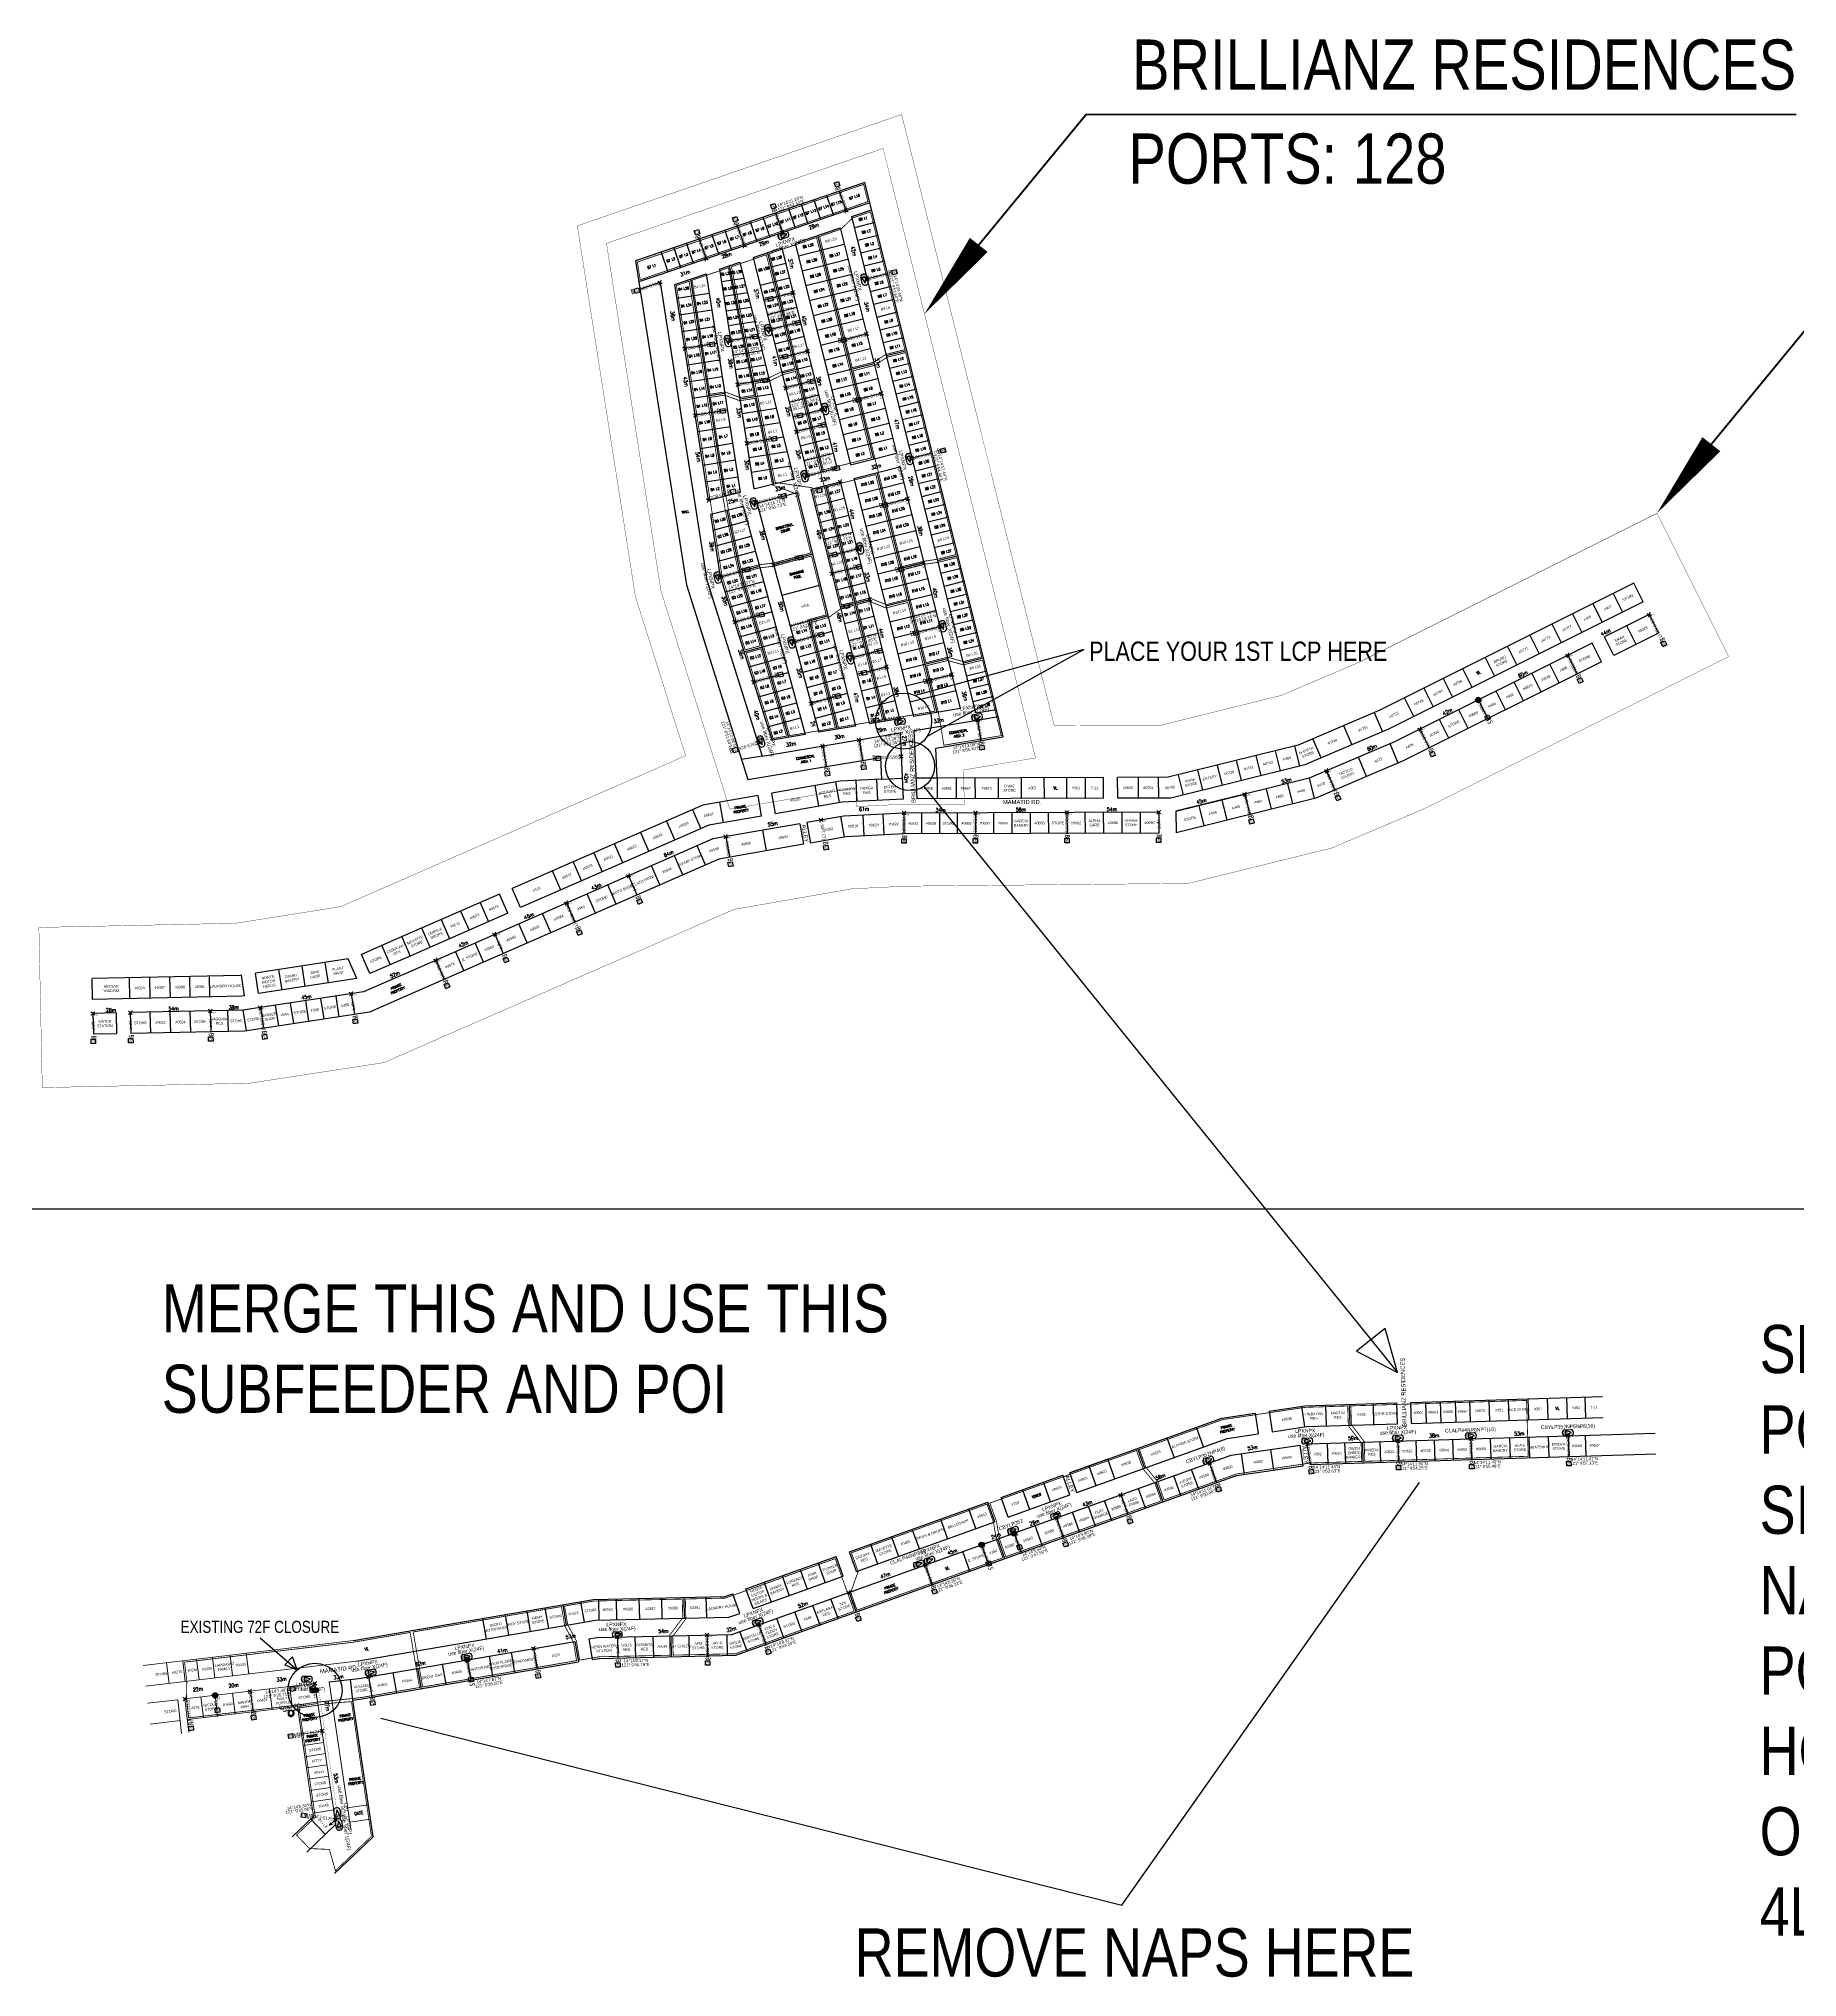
# Model space of a CAD drawing. Extents: x -663610 to -207124, y 70878 to 297551.
# Drawn here: x -214002 to -210631, y 79916 to 83631 of the extents above; entities that cross this region are included whole.
import ezdxf
from ezdxf.enums import TextEntityAlignment as Align

# ---------------------------------------------------------------- set-up
doc = ezdxf.new("R2010")
doc.units = 0
doc.header["$LTSCALE"] = 0.3
doc.linetypes.add('ACAD_ISO05W100', pattern=[33, 24, -3, 0, -3, 0, -3])
doc.linetypes.add('DASHED', pattern=[0.75, 0.5, -0.25])
doc.layers.get('0').update_dxf_attribs({"linetype": 'CONTINUOUS'})
for name, color, linetype in [('BASEMAP', 7, 'CONTINUOUS'), ('COORDINATES', 3, 'CONTINUOUS'), ('Digitel pole', 7, 'CONTINUOUS'), ('Distance Data', 7, 'CONTINUOUS'), ('Dome-Type Closure', 7, 'CONTINUOUS'), ('Double NAP', 7, 'CONTINUOUS'), ('Electric Pole ID', 7, 'CONTINUOUS'), ('Electrical Pole (Circular Conc.)', 7, 'CONTINUOUS'), ('Electrical Pole (Wood)', 7, 'CONTINUOUS'), ('EXISTING NAP AND LCP', 2, 'CONTINUOUS'), ('Existing NAP ID', 2, 'CONTINUOUS'), ('FOC Distribution Diagram (Proposed)', 1, 'CONTINUOUS'), ('Grounding System', 7, 'CONTINUOUS'), ('House Number', 6, 'CONTINUOUS'), ('Lengend', 7, 'CONTINUOUS'), ('Loop', 7, 'CONTINUOUS'), ('NAP Boundary', 1, 'CONTINUOUS'), ('PLDT or SMART Pole ID', 7, 'CONTINUOUS'), ('PLDT Pole (Cirular Conc.)', 7, 'CONTINUOUS'), ('Proposed LCP', 1, 'CONTINUOUS'), ('Proposed LCP ID', 7, 'CONTINUOUS'), ('Proposed NAP', 7, 'CONTINUOUS'), ('Proposed NAP ID', 1, 'CONTINUOUS'), ('Road Name', 7, 'CONTINUOUS'), ('Site boundry', 7, 'CONTINUOUS'), ('Survey sequence', 7, 'CONTINUOUS'), ('Vacant', 1, 'CONTINUOUS')]:
    doc.layers.add(name, color=color, linetype=linetype)
doc.layers.add('Pole size-Big', color=251, linetype='CONTINUOUS', lineweight=0)
doc.layers.add('Pole size-Small', color=251, linetype='CONTINUOUS', lineweight=0)
doc.styles.add('Mark', font='arial.ttf', dxfattribs={"width": 0.8, "height": 2.5})
doc.styles.add('ROMANS', font='ROMANS.SHX', dxfattribs={"width": 0.8, "height": 2})
doc.styles.get("Standard").update_dxf_attribs({"font": '', "width": 0.8})
doc.styles.get('Standard').set_extended_font_data('FangSong_GB2312')
doc.linetypes.add('FENCELINE2', pattern='A,6.35,-2.54,[132,ltypeshp.shx,S=2.54,R=0,X=-2.54,Y=0],-2.54,25.4', length=36.83)

# ---------------------------------------------------------------- blocks, each defined once
blk = doc.blocks.new('Electrical Pole (Circular Conc.)')
at = {"const_width": 1.18}
for points in [[(-322437.5, 145744.4), (-322433.6, 145740.7)], [(-322437.5, 145740.6), (-322433.6, 145744.4)]]:
    blk.add_lwpolyline(points, dxfattribs=at)
at = {"color": 1, "lineweight": 0, "ltscale": 2, "insert": (-322432.9, 145741.5), "char_height": 1.2, "width": 1.894, "attachment_point": 1}
blk.add_mtext('{\\fArial|b0|i0|c0|p34;\\C7;CC}', dxfattribs=at)
blk = doc.blocks.new('pldt2')
at = {"layer": 'Lengend'}
h = blk.add_hatch(color=256, dxfattribs=at)
h.dxf.hatch_style = 1
edge = h.paths.add_edge_path()
edge.add_arc((64551.6, 10585.1), 1.85, 0, 360)
blk.add_circle((64551.6, 10585.1), 1.85, dxfattribs=at)
blk = doc.blocks.new('PROPOSED NAP')
at = {"color": 7, "linetype": 'Continuous'}
for p, q in [((74519.1, 11201.4), (74524.6, 11201.4)), ((74524.6, 11196.5), (74519.1, 11196.5))]:
    blk.add_line(p, q, dxfattribs=at)
blk.add_lwpolyline([(74524.8, 11199), (74519.9, 11200.8), (74519.9, 11197.1)], close=True, dxfattribs=at)
for centre, start_param, end_param in [((74519.1, 11199), 3.141593, 4.712389), ((74519.1, 11199), 4.712389, 6.283185), ((74524.6, 11199), 1.570796, 3.141593), ((74524.6, 11199), 0, 1.570796)]:
    blk.add_ellipse(centre, major_axis=(0, -2.44), ratio=0.75, start_param=start_param, end_param=end_param, dxfattribs=at)
at = {"color": 7, "style": 'Mark', "width": 0.8}
for s, height, p in [('8', 2.55, (74518.7, 11197.7)), ('N', 2.12, (74521.2, 11197.9))]:
    blk.add_text(s, height=height, dxfattribs=at).set_placement(p, align=Align.CENTER)
blk = doc.blocks.new('Electrical Pole (Wood)')
at = {"const_width": 1.18}
for points in [[(-322437.5, 145736), (-322433.6, 145732.3)], [(-322437.5, 145732.3), (-322433.6, 145736.1)]]:
    blk.add_lwpolyline(points, dxfattribs=at)
at = {"color": 1, "lineweight": 0, "ltscale": 2, "insert": (-322432.8, 145733.3), "char_height": 1.2, "width": 1.271, "attachment_point": 1}
blk.add_mtext('{\\fArial|b0|i0|c0|p34;\\C7;W}', dxfattribs=at)
blk = doc.blocks.new('PLDT Pole (Cirular Conc.)')
at = {"ltscale": 0.3}
blk.add_hatch(color=256, dxfattribs=at).paths.add_polyline_path([(-322433.1, 145724.2, 1), (-322438.4, 145724.2, 1)])
at = {"color": 7, "linetype": 'Continuous'}
blk.add_circle((-322435.8, 145724.2), 2.63, dxfattribs=at)
at = {"insert": (-322432.5, 145721.1), "char_height": 1.2, "width": 3.754, "attachment_point": 5}
blk.add_mtext('{\\fArial|b1|i0|c0|p34;\\C7;CC}', dxfattribs=at)
blk = doc.blocks.new('PROPOSED LCP')
at = {"color": 7, "linetype": 'Continuous'}
for p, q in [((74518.8, 11219.9), (74525.3, 11219.9)), ((74525.3, 11214.1), (74518.8, 11214.1))]:
    blk.add_line(p, q, dxfattribs=at)
blk.add_lwpolyline([(74525.4, 11217), (74519.7, 11219.1), (74519.7, 11214.8)], close=True, dxfattribs=at)
for centre, major_axis, start_param, end_param in [((74518.8, 11217), (0, -2.87), 3.141593, 4.712389), ((74518.8, 11217), (0, -2.88), 4.712389, 6.283185), ((74525.3, 11217), (0, -2.87), 1.570796, 3.141593), ((74525.3, 11217), (0, -2.88), 0, 1.570796)]:
    blk.add_ellipse(centre, major_axis=major_axis, ratio=0.75, start_param=start_param, end_param=end_param, dxfattribs=at)
at = {"color": 7, "style": 'Mark', "width": 0.8}
for s, height, p in [('8', 3, (74518.4, 11215.5)), ('L', 2.5, (74521.2, 11215.8))]:
    blk.add_text(s, height=height, dxfattribs=at).set_placement(p, align=Align.CENTER)
blk = doc.blocks.new('GROUNDING')
at = {"color": 1}
for p, q in [((-8.5, -0.5), (-8.5, 0.5)), ((-7.4, -1), (-7.4, 1)), ((-6.3, -1.5), (-6.3, 1.5)), ((-6.3, 0), (0, 0))]:
    blk.add_line(p, q, dxfattribs=at)
blk = doc.blocks.new('LOOP')
for p, q in [((-3.5, 1.41), (0, 1.41)), ((0, 1.29), (4.22, 1.29))]:
    blk.add_line(p, q)
for centre, radius, start, end in [((-0.12, -0.13), 1.28, 84.62469, 275.37531), ((0.02, 0.2), 1.09, 91.28414, 267.65987), ((-0.03, 0.13), 1.02, 270.50165, 88.36533), ((0, 0), 1.41, 269.992, 90.008)]:
    blk.add_arc(centre, radius, start, end)
blk = doc.blocks.new('Dome-Type Closure')
at = {"ltscale": 0.3}
h = blk.add_hatch(color=256, dxfattribs=at)
h.paths.add_polyline_path([(66140.52, 7972.17), (66140.51, 7972.17), (66140.51, 7972.11), (66140.52, 7972.11)])
h.paths.add_polyline_path([(66140.58, 7972.17), (66140.56, 7972.17), (66140.56, 7972.11), (66140.58, 7972.11)])
at = {"color": 7, "linetype": 'Continuous'}
for p, q in [((66140.41, 7972.48), (66140.66, 7972.48)), ((66140.41, 7972.45), (66140.66, 7972.45)), ((66140.41, 7972.44), (66140.66, 7972.44)), ((66140.41, 7972.37), (66140.66, 7972.37)), ((66140.41, 7972.34), (66140.66, 7972.34)), ((66140.41, 7972.33), (66140.66, 7972.33)), ((66140.41, 7972.26), (66140.66, 7972.26)), ((66140.41, 7972.23), (66140.66, 7972.23)), ((66140.41, 7972.22), (66140.66, 7972.22)), ((66140.42, 7972.47), (66140.67, 7972.47)), ((66140.42, 7972.36), (66140.67, 7972.36)), ((66140.42, 7972.25), (66140.67, 7972.25))]:
    blk.add_line(p, q, dxfattribs=at)
blk.add_lwpolyline([(66140.66, 7972.48), (66140.66, 7972.17), (66140.41, 7972.17), (66140.41, 7972.48, -0.414214), (66140.54, 7972.61, -0.414214)], format="xyb", close=True, dxfattribs=at)
for points in [[(66140.51, 7972.11), (66140.52, 7972.11), (66140.52, 7972.17), (66140.51, 7972.17)], [(66140.56, 7972.11), (66140.58, 7972.11), (66140.58, 7972.17), (66140.56, 7972.17)]]:
    blk.add_lwpolyline(points, close=True, dxfattribs=at)
blk = doc.blocks.new('DN')
at = {"color": 7, "linetype": 'Continuous'}
for p, q in [((-318213.4, 148769.4), (-318200.5, 148769.4)), ((-318200.5, 148758), (-318213.4, 148758))]:
    blk.add_line(p, q, dxfattribs=at)
blk.add_lwpolyline([(-318199.5, 148762.8), (-318210.6, 148766.9), (-318210.6, 148758.6)], close=True, dxfattribs=at)
blk.add_lwpolyline([(-318201, 148763.3), (-318198.5, 148764.3), (-318209.6, 148768.4), (-318209.6, 148766.6)], dxfattribs=at)
for centre, start_param, end_param in [((-318213.4, 148763.7), 3.141593, 4.712389), ((-318213.4, 148763.7), 4.712389, 6.283185), ((-318200.5, 148763.7), 1.570796, 3.141593), ((-318200.5, 148763.7), 0, 1.570796)]:
    blk.add_ellipse(centre, major_axis=(0, -5.74), ratio=0.75, start_param=start_param, end_param=end_param, dxfattribs=at)
at = {"color": 7, "style": 'Mark', "width": 0.8}
for s, height, p in [('16', 5.93, (-318214.4, 148760.7)), ('N', 4.95, (-318207.6, 148760.3))]:
    blk.add_text(s, height=height, dxfattribs=at).set_placement(p, align=Align.CENTER)

msp = doc.modelspace()

# ---------------------------------------------------------------- linework, layer by layer
at = {"layer": 'BASEMAP', "color": 251, "ltscale": 2}
msp.add_line((-213445.2, 80482.4), (-213387.9, 80489.1), dxfattribs=at)
at = {"layer": 'BASEMAP', "color": 251, "lineweight": 0, "ltscale": 2}
msp.add_line((-213403.4, 80199.8), (-213445.2, 80482.4), dxfattribs=at)
at = {"layer": 'BASEMAP', "color": 4, "linetype": 'Continuous', "ltscale": 2}
msp.add_lwpolyline([(-214505.4, 83945.9), (-208336.1, 83945.9), (-208336.1, 81388), (-214505.4, 81388)], close=True, dxfattribs=at)
at = {"layer": 'BASEMAP', "color": 251, "ltscale": 2}
for points in [[(-211960.7, 82215.5), (-212279.5, 82214.3), (-212282.1, 82271.6), (-212152.9, 82293.2), (-212418.4, 83355.8), (-212857.5, 83205.1), (-212760.2, 82584.4), (-212642.4, 82211.2), (-212388.4, 82253.8), (-212386.5, 82212.1), (-212465.8, 82208.1), (-212596.3, 82185.4)], [(-212516, 83322.3), (-212503, 83284.5)], [(-212491.6, 83330.7), (-212478.6, 83292.8)], [(-212467.2, 83339), (-212454.2, 83301.2)], [(-212408.7, 83316.8), (-212446.7, 83303.8), (-212812.8, 83178.2), (-212851.2, 83165)], [(-212613.6, 83288.8), (-212600.6, 83251)], [(-212589.2, 83297.2), (-212576.2, 83259.4)], [(-212564.8, 83305.6), (-212551.8, 83267.7)], [(-212540.4, 83313.9), (-212527.4, 83276.1)], [(-212443.3, 83290.2), (-212405.3, 83303.2)], [(-212205.6, 82339.1), (-212443.3, 83290.2)], [(-212735.6, 83247), (-212722.6, 83209.1)], [(-212711.2, 83255.4), (-212698.2, 83217.5)], [(-212686.8, 83263.7), (-212673.8, 83225.9)], [(-212662.4, 83272.1), (-212649.4, 83234.3)], [(-212638, 83280.5), (-212625, 83242.6)], [(-212551.7, 83239.2), (-212465.7, 83268.7), (-212357.8, 82836.7)], [(-212508.7, 83254), (-212401.7, 82825.7)], [(-212399.2, 83278.6), (-212438, 83268.9)], [(-212393, 83254.1), (-212431.8, 83244.4)], [(-212808.7, 83221.9), (-212795.8, 83184)], [(-212784.3, 83230.2), (-212771.4, 83192.4)], [(-212760, 83238.6), (-212747, 83200.8)], [(-212632.5, 83211.5), (-212577.3, 83230.4)], [(-212632.5, 83211.5), (-212528.1, 82794.1)], [(-212604.9, 83221), (-212499.9, 82801.1)], [(-212577.3, 83230.4), (-212471.8, 82808.2)], [(-212551.7, 83239.2), (-212445.6, 82814.7)], [(-212457.7, 83236.4), (-212545.5, 83214.4)], [(-212450.5, 83207.8), (-212538.3, 83185.9)], [(-212717.8, 82746.7), (-212782.6, 83160), (-212722.6, 83180.6)], [(-212752.6, 83170.3), (-212687.4, 82754.3)], [(-212722.6, 83180.6), (-212657, 82761.9)], [(-212696.7, 83189.5), (-212658.1, 83202.7)], [(-212696.7, 83189.5), (-212630.7, 82768.5)], [(-212650.3, 83171.6), (-212692.8, 83164.9)], [(-212592.5, 82778), (-212677.4, 83196.1)], [(-212658.1, 83202.7), (-212554.3, 82787.5)], [(-212562.7, 83172), (-212619.1, 83158)], [(-212569.7, 83200), (-212597.9, 83193)], [(-212443.4, 83179.3), (-212531.2, 83157.3)], [(-212810.6, 83164.1), (-212849, 83151)], [(-212810.6, 83164.1), (-212721.1, 82593.6), (-212614.7, 82256.4), (-212350.5, 82300.7), (-212344.7, 82174.1), (-212461.4, 82168.3), (-212589.4, 82146)], [(-212716.8, 83143.1), (-212778.5, 83133.5)], [(-212643.4, 83143.9), (-212688.4, 83136.8)], [(-212555.7, 83144.1), (-212612.1, 83130)], [(-212436.3, 83150.7), (-212524.1, 83128.8)], [(-212711.7, 83111.1), (-212773.4, 83101.5)], [(-212636.5, 83116.2), (-212684, 83108.8)], [(-212548.7, 83116.1), (-212605.1, 83102)], [(-212429.1, 83122.2), (-212516.9, 83100.2)], [(-212706.7, 83079.1), (-212768.4, 83069.5)], [(-212629.6, 83088.6), (-212679.6, 83080.7)], [(-212622.6, 83060.9), (-212675.2, 83052.6)], [(-212541.7, 83088.1), (-212598.1, 83074)], [(-212534.7, 83060.1), (-212591.1, 83046)], [(-212422, 83093.6), (-212509.8, 83071.7)], [(-212414.8, 83065.1), (-212502.6, 83043.1)], [(-212701.7, 83047.1), (-212763.4, 83037.5)], [(-212615.7, 83033.2), (-212670.8, 83024.6)], [(-212527.7, 83032.1), (-212584.1, 83018)], [(-212407.7, 83036.5), (-212495.5, 83014.6)], [(-212696.7, 83015.1), (-212758.4, 83005.5)], [(-212608.8, 83005.5), (-212666.4, 82996.5)], [(-212520.7, 83004.1), (-212577.1, 82990)], [(-212400.6, 83008), (-212488.4, 82986)], [(-212691.7, 82983.1), (-212753.4, 82973.5)], [(-212686.6, 82951.1), (-212748.4, 82941.5)], [(-212601.9, 82977.9), (-212662, 82968.4)], [(-212595, 82950.2), (-212657.6, 82940.4)], [(-212513.7, 82976.1), (-212570.1, 82962)], [(-212506.7, 82948.1), (-212563.1, 82934)], [(-212393.4, 82979.4), (-212481.2, 82957.5)], [(-212386.3, 82950.9), (-212474.1, 82928.9)], [(-212681.6, 82919.1), (-212743.3, 82909.5)], [(-212588.1, 82922.5), (-212653.2, 82912.3)], [(-212499.7, 82920.1), (-212556.1, 82906)], [(-212379.2, 82922.3), (-212467, 82900.4)], [(-212676.6, 82887.1), (-212738.3, 82877.5)], [(-212581.1, 82894.8), (-212648.8, 82884.2)], [(-212492.7, 82892.2), (-212549.1, 82878.1)], [(-212372, 82893.8), (-212459.8, 82871.8)], [(-212671.6, 82855.1), (-212733.3, 82845.4)], [(-212574.2, 82867.2), (-212644.4, 82856.1)], [(-212567.3, 82839.5), (-212640, 82828.1)], [(-212485.7, 82864.2), (-212542.1, 82850.1)], [(-212478.7, 82836.2), (-212535.1, 82822.1)], [(-212364.9, 82865.2), (-212452.7, 82843.3)], [(-212445.6, 82814.7), (-212357.8, 82836.7)], [(-212666.6, 82823.1), (-212728.3, 82813.4)], [(-212560.4, 82811.8), (-212635.6, 82800)], [(-212528.1, 82794.1), (-212471.8, 82808.2)], [(-212439, 82788.5), (-212351.2, 82810.5)], [(-212395.1, 82799.5), (-212280.2, 82339.8)], [(-212351.2, 82810.5), (-212235.4, 82347.3), (-212325, 82332.3)], [(-212661.6, 82791.1), (-212723.3, 82781.4)], [(-212717.8, 82746.7), (-212657, 82761.9)], [(-212630.7, 82768.5), (-212554.3, 82787.5)], [(-212625.5, 82741.9), (-212547.8, 82761.3)], [(-212547.8, 82761.3), (-212435.9, 82313.7)], [(-212521.6, 82767.9), (-212465.2, 82782)], [(-212521.6, 82767.9), (-212409.2, 82318.2)], [(-212493.4, 82774.9), (-212380.4, 82323)], [(-212465.2, 82782), (-212351.7, 82327.8)], [(-212439, 82788.5), (-212325, 82332.3)], [(-212343.5, 82779.8), (-212431.4, 82757.9)], [(-212713.6, 82719.9), (-212651.7, 82735.4)], [(-212682.7, 82727.6), (-212657.6, 82609.9), (-212564.5, 82292.2)], [(-212651.7, 82735.4), (-212532.9, 82297.5)], [(-212625.5, 82741.9), (-212506.2, 82302)], [(-212457.1, 82749.7), (-212513.5, 82735.6)], [(-212335.9, 82749.2), (-212423.7, 82727.2)], [(-212532.9, 82297.5), (-212596, 82286.9), (-212694.8, 82599.8), (-212713.6, 82719.9)], [(-212708.8, 82689.4), (-212644, 82707)], [(-212449.1, 82717.4), (-212505.5, 82703.3)], [(-212328.2, 82718.5), (-212416, 82696.6)], [(-212320.6, 82687.9), (-212408.4, 82666)], [(-212704.1, 82659.5), (-212636.1, 82678)], [(-212441, 82685.1), (-212497.4, 82671.1)], [(-212432.9, 82652.9), (-212489.3, 82638.8)], [(-212312.9, 82657.3), (-212400.7, 82635.3)], [(-212699.5, 82629.7), (-212628.3, 82649)], [(-212694.8, 82599.8), (-212620.4, 82620)], [(-212518.3, 82643.5), (-212593.3, 82623.1)], [(-212424.9, 82620.6), (-212481.2, 82606.5)], [(-212305.3, 82626.6), (-212393.1, 82604.7)], [(-212685.7, 82571.1), (-212612.5, 82590.9)], [(-212503.5, 82584.1), (-212577.3, 82564.1)], [(-212416.8, 82588.3), (-212473.2, 82574.2)], [(-212297.6, 82596), (-212385.4, 82574)], [(-210944.6, 82587.5), (-211431, 82344.4), (-211587.9, 82277.6), (-211836.9, 82215.9), (-211933.7, 82215.6)], [(-210926.7, 82551.7), (-210944.6, 82587.5)], [(-212676.6, 82542.4), (-212604.6, 82561.9)], [(-212408.7, 82556), (-212465.1, 82541.9)], [(-212289.9, 82565.3), (-212377.7, 82543.4)], [(-210926.7, 82551.7), (-211414.2, 82308), (-211575.1, 82239.5), (-211831.9, 82175.9), (-211933.5, 82175.6)], [(-212667.6, 82513.7), (-212596.8, 82532.9)], [(-212658.5, 82484.9), (-212588.9, 82503.8)], [(-212488.7, 82524.8), (-212561.3, 82505.1)], [(-212525, 82515), (-212471, 82307.9)], [(-212400.7, 82523.8), (-212457, 82509.7)], [(-212282.3, 82534.7), (-212370.1, 82512.7)], [(-212274.6, 82504), (-212362.4, 82482.1)], [(-210914.6, 82527.6), (-211000.3, 82484.8)], [(-210914.6, 82527.6), (-210896.8, 82491.8)], [(-212649.4, 82456.2), (-212581, 82474.8)], [(-212481.2, 82495.1), (-212553.3, 82475.6)], [(-212473.8, 82465.5), (-212545.2, 82446.1)], [(-212392.6, 82491.5), (-212449, 82477.4)], [(-212267, 82473.4), (-212354.8, 82451.4)], [(-211024.4, 82472.7), (-211402.9, 82283.5), (-211566.5, 82213.8), (-211821.9, 82150.6)], [(-210896.8, 82491.8), (-210982.4, 82449)], [(-212640.4, 82427.5), (-212573.1, 82445.7)], [(-212466.4, 82435.8), (-212537.2, 82416.6)], [(-212384.5, 82459.2), (-212440.9, 82445.1)], [(-212376.5, 82426.9), (-212432.8, 82412.8)], [(-212259.3, 82442.7), (-212347.1, 82420.8)], [(-211006.5, 82436.9), (-211386.1, 82247.2), (-211553.8, 82175.8), (-211821.8, 82109.4)], [(-212631.3, 82398.8), (-212565.2, 82416.7)], [(-212459, 82406.1), (-212529.2, 82387.1)], [(-212368.4, 82394.6), (-212424.8, 82380.5)], [(-212251.6, 82412.1), (-212339.4, 82390.1)], [(-212622.2, 82370.1), (-212557.4, 82387.7)], [(-212613.2, 82341.3), (-212549.5, 82358.6)], [(-212451.6, 82376.5), (-212521.2, 82357.6)], [(-212360.3, 82362.4), (-212416.7, 82348.3)], [(-212244, 82381.4), (-212331.8, 82359.5)], [(-212604.1, 82312.6), (-212541.6, 82329.6)], [(-212444.2, 82346.8), (-212513.2, 82328.1)], [(-212351.7, 82327.8), (-212409.2, 82318.2)], [(-211960.5, 82175.5), (-212317.7, 82174.2), (-212323.6, 82305.2), (-212202.2, 82325.5)], [(-212205.6, 82339.1), (-212166, 82345.8)], [(-212202.2, 82325.5), (-212162.6, 82332.1)], [(-212435.9, 82313.7), (-212506.2, 82302)], [(-212622.9, 82180.8), (-212729, 82162.3), (-213093.9, 82002.6)], [(-212616, 82141.4), (-212717.4, 82123.7), (-213077.9, 81965.9)], [(-211854.9, 82148.9), (-212344, 82147.1), (-212458.4, 82141.4), (-212529.1, 82129.1)], [(-212542.9, 82126.7), (-212709.5, 82097.6), (-213283.6, 81846.4), (-213379.2, 81804.6), (-213610.1, 81769.2), (-213826.1, 81764.7)], [(-211854.8, 82108.9), (-212342.9, 82107.1), (-212453.9, 82101.6), (-212522.2, 82089.7)], [(-212536, 82087.3), (-212697.9, 82059.1), (-213267.6, 81809.8), (-213367.9, 81765.9), (-213606.7, 81729.3), (-213825.3, 81724.7)], [(-213118.6, 81991.8), (-213310.5, 81907.8), (-213382.7, 81876.2)], [(-213102.6, 81955.1), (-213294.4, 81871.2), (-213366.7, 81839.6)], [(-213613.1, 81836.5), (-213615.9, 81836.1), (-213899.2, 81830.2)], [(-213408.5, 81867.9), (-213586.4, 81840.6)], [(-213607, 81797), (-213612.5, 81796.2), (-213898.3, 81790.2)], [(-213391.9, 81830), (-213580.3, 81801.1)], [(-213853.1, 81764.1), (-213897.8, 81763.2)], [(-213852.3, 81724.1), (-213896.9, 81723.2)], [(-211643.3, 81001.2), (-211574.4, 81011.4), (-211398.7, 81016.9)], [(-211444.2, 81015.5), (-211443, 80975.5)], [(-211397.4, 80976.9), (-211398.7, 81016.9)], [(-211371.7, 81017.7), (-211004.1, 81029.1)], [(-211370.4, 80977.7), (-211371.7, 81017.7)], [(-211343.4, 81018.6), (-211342.2, 80978.6)], [(-211315.2, 81019.5), (-211314, 80979.5)], [(-211287, 81020.3), (-211285.7, 80980.4)], [(-211257.5, 80981.2), (-211258.7, 81021.2)], [(-211220.3, 80982.4), (-211221.5, 81022.4)], [(-211183.1, 80983.5), (-211184.3, 81023.5)], [(-211145.8, 80984.7), (-211147.1, 81024.7)], [(-211108.6, 80985.9), (-211109.9, 81025.8)], [(-211071.4, 80987), (-211072.6, 81027)], [(-211038.4, 81028.1), (-211037.1, 80988.1)], [(-212025.3, 80883.1), (-211733.7, 80987.7), (-211670, 80997.2)], [(-211670, 80997.2), (-211664.2, 80957.6)], [(-211643.3, 81001.2), (-211637.4, 80961.6)], [(-211575, 80970.9), (-211580.9, 81010.5)], [(-211535.4, 81012.6), (-211534.2, 80972.7)], [(-211489.8, 81014.1), (-211488.6, 80974.1)], [(-211370.4, 80977.7), (-211002.9, 80989.1)], [(-212011.8, 80845.4), (-211723.9, 80948.7), (-211664.2, 80957.6)], [(-211839.1, 80949.9), (-211825.6, 80912.2)], [(-211768.9, 80932.6), (-211782.4, 80970.2)], [(-211637.4, 80961.6), (-211570.8, 80971.5), (-211397.4, 80976.9)], [(-211570.2, 80938.3), (-211567.8, 80938.6), (-210903.4, 80959.2)], [(-211496.6, 80900.8), (-211497.9, 80940.8)], [(-211462.8, 80901.8), (-211464, 80941.8)], [(-211429, 80902.9), (-211430.2, 80942.9)], [(-211396.4, 80943.9), (-211395.2, 80903.9)], [(-211360.2, 80905), (-211361.4, 80945)], [(-211325.2, 80906.1), (-211326.4, 80946.1)], [(-211290.2, 80907.2), (-211291.5, 80947.2)], [(-211256.5, 80948.3), (-211255.2, 80908.3)], [(-211218, 80909.4), (-211219.3, 80949.4)], [(-211180.8, 80910.6), (-211182, 80950.6)], [(-211143.6, 80911.7), (-211144.8, 80951.7)], [(-211106.4, 80912.9), (-211107.6, 80952.9)], [(-211070.4, 80954), (-211069.1, 80914)], [(-211035.7, 80915.1), (-211037, 80955.1)], [(-212947.3, 80564.5), (-212931, 80567.3), (-212673, 80573.1), (-211715.8, 80916.6), (-211584, 80936.2)], [(-211952.4, 80909.2), (-212025.3, 80883.1)], [(-211938.9, 80871.6), (-211952.4, 80909.2)], [(-211895.8, 80929.5), (-211882.3, 80891.9)], [(-211690.2, 80879.9), (-211696.1, 80919.5)], [(-211634.1, 80888.3), (-211640, 80927.9)], [(-211578.1, 80896.6), (-211584, 80936.2)], [(-211564.3, 80898.7), (-211570.2, 80938.3)], [(-211564.3, 80898.7), (-210902.2, 80919.2)], [(-211530.4, 80899.7), (-211531.7, 80939.7)], [(-212940.6, 80525.1), (-212927.1, 80527.4), (-212665.6, 80533.2), (-211706, 80877.6), (-211578.1, 80896.6)], [(-212156.9, 80835.8), (-212038.5, 80878.3)], [(-212025, 80840.7), (-212038.5, 80878.3)], [(-212011.8, 80845.4), (-212025.3, 80883.1)], [(-211988.9, 80896.1), (-211975.4, 80858.5)], [(-211812.3, 80839.5), (-211825.8, 80877.1)], [(-211778.3, 80851.7), (-211791.8, 80889.3)], [(-211757.8, 80901.5), (-211744.3, 80863.9)], [(-212143.4, 80798.2), (-212156.9, 80835.8)], [(-212143.4, 80798.2), (-212025, 80840.7)], [(-212116.3, 80850.4), (-212102.8, 80812.7)], [(-212062.2, 80827.3), (-212075.7, 80865)], [(-211945.1, 80791.8), (-211958.6, 80829.4)], [(-211927.8, 80840.5), (-211914.3, 80802.8)], [(-211880.3, 80815.1), (-211893.8, 80852.7)], [(-211846.3, 80827.3), (-211859.8, 80864.9)], [(-212447.8, 80731.5), (-212182.3, 80826.7)], [(-212273.1, 80794.1), (-212259.6, 80756.5)], [(-212205.5, 80775.9), (-212219, 80813.5)], [(-212168.8, 80789.1), (-212182.3, 80826.7)], [(-212051.1, 80796.2), (-212037.6, 80758.6)], [(-212006.8, 80769.7), (-212020.3, 80807.3)], [(-211975.9, 80780.7), (-211989.4, 80818.4)], [(-212434.2, 80693.8), (-212168.8, 80789.1)], [(-212367.4, 80760.3), (-212353.9, 80722.7)], [(-212313.7, 80737.1), (-212327.2, 80774.7)], [(-212149.8, 80718.3), (-212163.3, 80756)], [(-212132.3, 80767.1), (-212118.8, 80729.5)], [(-212078.2, 80744), (-212091.7, 80781.7)], [(-212646, 80660.4), (-212473.2, 80722.4)], [(-212459.7, 80684.7), (-212473.2, 80722.4)], [(-212434.2, 80693.8), (-212447.8, 80731.5)], [(-212407.6, 80745.9), (-212394, 80708.2)], [(-212216.9, 80694.2), (-212230.4, 80731.9)], [(-212194.4, 80744.8), (-212180.9, 80707.2)], [(-212632.4, 80622.7), (-212459.7, 80684.7)], [(-212576.8, 80685.2), (-212563.3, 80647.5)], [(-212542.3, 80697.6), (-212528.8, 80659.9)], [(-212507.7, 80710), (-212494.2, 80672.3)], [(-212302.5, 80706), (-212289, 80668.4)], [(-213398.3, 80561.4), (-212938, 80640.2), (-212686.5, 80645.8), (-212671.4, 80651.2)], [(-212765.2, 80644), (-212764.3, 80604.1)], [(-212721.3, 80605), (-212722.2, 80645)], [(-212657.9, 80613.6), (-212671.4, 80651.2)], [(-212632.4, 80622.7), (-212646, 80660.4)], [(-212611.4, 80672.8), (-212597.9, 80635.1)], [(-212448.5, 80653.6), (-212435, 80616)], [(-213392.6, 80521.8), (-212934.1, 80600.3), (-212679.1, 80606), (-212657.9, 80613.6)], [(-213107.9, 80611.1), (-213101.1, 80571.7)], [(-213058.8, 80578.9), (-213065.5, 80618.4)], [(-213031.4, 80624.2), (-213024.6, 80584.8)], [(-212997.2, 80630), (-212990.5, 80590.6)], [(-212963.1, 80635.9), (-212956.4, 80596.5)], [(-212928.8, 80640.4), (-212927.9, 80600.4)], [(-212893.3, 80601.2), (-212894.2, 80641.2)], [(-212851.2, 80642.1), (-212850.3, 80602.1)], [(-212808.2, 80643.1), (-212807.3, 80603.1)], [(-212538.7, 80578.8), (-212552.2, 80616.4)], [(-212504.1, 80591.2), (-212517.6, 80628.8)], [(-212469.6, 80603.6), (-212483.1, 80641.2)], [(-213143.5, 80564.4), (-213150.2, 80603.9)], [(-212822.9, 80529.7), (-212823.8, 80569.7)], [(-212788.5, 80530.5), (-212789.4, 80570.5)], [(-212754.1, 80531.3), (-212755, 80571.3)], [(-212720.6, 80572), (-212719.7, 80532)], [(-212681.2, 80532.9), (-212682.1, 80572.9)], [(-212644, 80541), (-212657.5, 80578.6)], [(-212621.3, 80591.6), (-212607.8, 80554)], [(-212573.2, 80566.4), (-212586.7, 80604)], [(-213387.9, 80489.1), (-212973.9, 80560)], [(-213088.8, 80499.7), (-213095.6, 80539.2)], [(-213053.2, 80546.4), (-213046.5, 80507)], [(-212973.9, 80560), (-212967.2, 80520.5)], [(-212947.3, 80564.5), (-212940.6, 80525.1)], [(-212892.6, 80568.2), (-212891.7, 80528.2)], [(-212857.3, 80529), (-212858.2, 80569)], [(-213434.4, 80114.8), (-213360.8, 80185.2), (-213399.6, 80447.5), (-213382.2, 80449.5), (-212967.2, 80520.5)], [(-213315.5, 80460.9), (-213322.3, 80500.4)], [(-213268.2, 80469), (-213274.9, 80508.5)], [(-213220.9, 80477.1), (-213227.6, 80516.6)], [(-213180.3, 80524.7), (-213173.5, 80485.2)], [(-213131.2, 80492.5), (-213137.9, 80531.9)], [(-213399.6, 80447.5), (-213404.3, 80487.2)], [(-213369.6, 80492.3), (-213362.9, 80452.8)]]:
    msp.add_lwpolyline(points, dxfattribs=at)
at = {"layer": 'BASEMAP', "color": 251, "linetype": 'Continuous', "ltscale": 2}
for points in [[(-212386.9, 83229.5), (-212425.7, 83219.8)], [(-212380.8, 83205), (-212419.6, 83195.3)], [(-212374.6, 83180.4), (-212413.4, 83170.7)], [(-212368.5, 83155.9), (-212407.3, 83146.2)], [(-212362.3, 83131.3), (-212401.2, 83121.6)], [(-212356.2, 83106.8), (-212395, 83097.1)], [(-212350.1, 83082.2), (-212388.9, 83072.5)], [(-212343.9, 83057.7), (-212382.7, 83048)], [(-212337.8, 83033.1), (-212376.6, 83023.4)], [(-212331.7, 83008.6), (-212370.5, 82998.9)], [(-212325.5, 82984), (-212364.3, 82974.3)], [(-212319.4, 82959.5), (-212358.2, 82949.8)], [(-212313.3, 82934.9), (-212352.1, 82925.2)], [(-212307.1, 82910.4), (-212345.9, 82900.7)], [(-212301, 82885.9), (-212339.8, 82876.2)], [(-212294.8, 82861.3), (-212333.7, 82851.6)], [(-212288.7, 82836.8), (-212327.5, 82827.1)], [(-212282.6, 82812.2), (-212321.4, 82802.5)], [(-212276.4, 82787.7), (-212315.2, 82778)], [(-212270.3, 82763.1), (-212309.1, 82753.4)], [(-212264.2, 82738.6), (-212303, 82728.9)], [(-212258, 82714), (-212296.8, 82704.3)], [(-212251.9, 82689.5), (-212290.7, 82679.8)], [(-212245.8, 82664.9), (-212284.6, 82655.2)], [(-212239.6, 82640.4), (-212278.4, 82630.7)], [(-212233.5, 82615.8), (-212272.3, 82606.1)], [(-212227.4, 82591.3), (-212266.2, 82581.6)], [(-212221.2, 82566.7), (-212260, 82557)], [(-212215.1, 82542.2), (-212253.9, 82532.5)], [(-211022.8, 82548.4), (-211004.9, 82512.7)], [(-210983.7, 82568), (-210965.8, 82532.2)], [(-212208.9, 82517.6), (-212247.8, 82507.9)], [(-211083, 82473.6), (-211100.9, 82509.4)], [(-211061.8, 82528.9), (-211044, 82493.1)], [(-210939.6, 82470.4), (-210957.5, 82506.2)], [(-212202.8, 82493.1), (-212241.6, 82483.4)], [(-212196.7, 82468.5), (-212235.5, 82458.8)], [(-211186.6, 82466.5), (-211168.7, 82430.8)], [(-211143.8, 82488), (-211125.9, 82452.2)], [(-211006.5, 82436.9), (-211024.4, 82472.7)], [(-210982.4, 82449), (-211000.3, 82484.8)], [(-212190.5, 82444), (-212229.3, 82434.3)], [(-211229.4, 82445.1), (-211211.6, 82409.4)], [(-211087.3, 82396.5), (-211105.2, 82432.3)], [(-211071, 82449.4), (-211053.1, 82413.7)], [(-212184.4, 82419.4), (-212223.2, 82409.7)], [(-212178.3, 82394.9), (-212217.1, 82385.2)], [(-211309.6, 82405.1), (-211291.7, 82369.3)], [(-211254.4, 82387.9), (-211272.3, 82423.7)], [(-211155.9, 82362.3), (-211173.8, 82398)], [(-211121.6, 82379.4), (-211139.5, 82415.2)], [(-212172.1, 82370.3), (-212210.9, 82360.6)], [(-211366.2, 82332), (-211384.1, 82367.8)], [(-211346.8, 82386.4), (-211329, 82350.7)], [(-211242.3, 82363.8), (-211224.4, 82328)], [(-211190.2, 82345.1), (-211208, 82380.9)], [(-212202.2, 82325.5), (-212195.6, 82286.1)], [(-211441.7, 82339.8), (-211426, 82303)], [(-211299, 82290.7), (-211316.9, 82326.5)], [(-211261.7, 82309.4), (-211279.6, 82345.2)], [(-212429.3, 82287.5), (-212422.7, 82248)], [(-211543.8, 82252.9), (-211559.5, 82289.7)], [(-211500.6, 82314.8), (-211484.9, 82278)], [(-211395.7, 82243.1), (-211411.4, 82279.9)], [(-211354.2, 82307.9), (-211336.3, 82272.1)], [(-212614.7, 82256.4), (-212654.5, 82249.7)], [(-212499, 82275.8), (-212492.4, 82236.3)], [(-211696.3, 82209.5), (-211705.9, 82248.4)], [(-211668.9, 82257.5), (-211659.3, 82218.7)], [(-211631.9, 82266.7), (-211622.3, 82227.9)], [(-211594.9, 82275.8), (-211585.3, 82237)], [(-211456.6, 82217.2), (-211472.3, 82254)], [(-212474.6, 82206.6), (-212467.7, 82167.2)], [(-212435.4, 82209.7), (-212433.4, 82169.7)], [(-212396.1, 82211.6), (-212394.1, 82171.7)], [(-212386.5, 82212.1), (-212346.5, 82214.1)], [(-212279.5, 82214.3), (-212319.5, 82214.2)], [(-212279.5, 82214.3), (-212279.3, 82174.3)], [(-212243, 82214.5), (-212242.9, 82174.5)], [(-212206.4, 82174.6), (-212206.5, 82214.6)], [(-212162.7, 82214.8), (-212162.5, 82174.8)], [(-212118.8, 82214.9), (-212118.7, 82174.9)], [(-212075, 82215.1), (-212074.8, 82175.1)], [(-212031, 82175.2), (-212031.1, 82215.2)], [(-211995.9, 82215.4), (-211995.7, 82175.4)], [(-211960.5, 82175.5), (-211960.7, 82215.5)], [(-211933.5, 82175.6), (-211933.7, 82215.6)], [(-211894.4, 82215.7), (-211894.3, 82175.7)], [(-211855, 82175.9), (-211855.2, 82215.9)], [(-211817.4, 82220.7), (-211807.8, 82181.9)], [(-211780.3, 82229.9), (-211770.7, 82191.1)], [(-211743.1, 82239.1), (-211733.5, 82200.3)], [(-211597.9, 82164.9), (-211607.5, 82203.7)], [(-211566.5, 82213.8), (-211556.9, 82175)], [(-211533.2, 82228), (-211517.5, 82191.2)], [(-212689.4, 82128.6), (-212696.2, 82168)], [(-212616, 82141.4), (-212622.9, 82180.8)], [(-212589.4, 82146), (-212596.3, 82185.4)], [(-212506.5, 82160.4), (-212513.4, 82199.9)], [(-211821.9, 82150.6), (-211689.8, 82183.3)], [(-211733.8, 82172.4), (-211724.2, 82133.6)], [(-211689.8, 82183.3), (-211680.2, 82144.5)], [(-211639, 82154.7), (-211648.6, 82193.5)], [(-212798.4, 82131.9), (-212782.3, 82095.3)], [(-212748.4, 82153.7), (-212732.4, 82117.1)], [(-212457.4, 82101), (-212464.2, 82140.4)], [(-212419.2, 82103.3), (-212421.2, 82143.3)], [(-212381.1, 82105.2), (-212383.1, 82145.2)], [(-212342.9, 82107.1), (-212343.1, 82147.1)], [(-212308.7, 82107.2), (-212308.9, 82147.2)], [(-212274.5, 82107.4), (-212274.7, 82147.4)], [(-212240.3, 82107.5), (-212240.5, 82147.5)], [(-212206.3, 82147.6), (-212206.2, 82107.6)], [(-212171.1, 82107.7), (-212171.2, 82147.7)], [(-212136, 82107.9), (-212136.1, 82147.9)], [(-212100.9, 82108), (-212101, 82148)], [(-212065.8, 82108.1), (-212066, 82148.1)], [(-212030.9, 82148.2), (-212030.7, 82108.2)], [(-211995.5, 82108.4), (-211995.7, 82148.4)], [(-211960.3, 82108.5), (-211960.5, 82148.5)], [(-211925.2, 82108.6), (-211925.3, 82148.6)], [(-211890, 82108.7), (-211890.1, 82148.7)], [(-211854.9, 82148.9), (-211854.8, 82108.9)], [(-211821.9, 82150.6), (-211821.8, 82109.4)], [(-211777.9, 82161.5), (-211768.3, 82122.7)], [(-212848.3, 82110.1), (-212832.2, 82073.4)], [(-212684.7, 82102), (-212677.9, 82062.6)], [(-212606.9, 82074.9), (-212613.8, 82114.3)], [(-212542.9, 82126.7), (-212536, 82087.3)], [(-212529.1, 82129.1), (-212522.2, 82089.7)], [(-212937.8, 82070.9), (-212921.7, 82034.3)], [(-212882.1, 82051.6), (-212898.2, 82088.2)], [(-212767.3, 82028.7), (-212783.3, 82065.4)], [(-212723.3, 82048), (-212739.3, 82084.6)], [(-213000.9, 81999.6), (-213016.9, 82036.3)], [(-212977.4, 82053.6), (-212961.3, 82016.9)], [(-212871.3, 82026.8), (-212855.3, 81990.2)], [(-212811.3, 82009.5), (-212827.3, 82046.1)], [(-213102.6, 81955.1), (-213118.6, 81991.8)], [(-213077.9, 81965.9), (-213093.9, 82002.6)], [(-212934.5, 81955.6), (-212950.5, 81992.2)], [(-212894.9, 81972.9), (-212910.9, 82009.5)], [(-213192.9, 81959.2), (-213176.9, 81922.6)], [(-213155.8, 81975.5), (-213139.7, 81938.9)], [(-213019.8, 81918.2), (-213035.9, 81954.8)], [(-212990.1, 81974.9), (-212974, 81938.2)], [(-213305.7, 81909.9), (-213289.7, 81873.2)], [(-213251.2, 81890.1), (-213267.2, 81926.7)], [(-213230.1, 81943), (-213214, 81906.3)], [(-213127.4, 81914.8), (-213111.4, 81878.1)], [(-213065.6, 81898.2), (-213081.6, 81934.8)], [(-213366.7, 81839.6), (-213382.7, 81876.2)], [(-213344.2, 81893), (-213328.2, 81856.4)], [(-213186.7, 81845.2), (-213202.7, 81881.8)], [(-213149, 81861.7), (-213165.1, 81898.3)], [(-213789.2, 81832.5), (-213788.4, 81792.5)], [(-213750.9, 81833.3), (-213750, 81793.3)], [(-213712.5, 81834.1), (-213711.7, 81794.1)], [(-213673.4, 81794.9), (-213674.2, 81834.9)], [(-213607, 81797), (-213613.1, 81836.5)], [(-213580.3, 81801.1), (-213586.4, 81840.6)], [(-213541.9, 81847.4), (-213535.9, 81807.9)], [(-213497.5, 81854.3), (-213491.4, 81814.7)], [(-213453, 81861.1), (-213446.9, 81821.5)], [(-213391.9, 81830), (-213408.5, 81867.9)], [(-213240.4, 81865.3), (-213224.3, 81828.7)], [(-213898.3, 81790.2), (-213899.2, 81830.2)], [(-213826.7, 81791.7), (-213827.5, 81831.7)], [(-213425.6, 81757), (-213431.7, 81796.6)], [(-213402.7, 81801), (-213396.6, 81761.5)], [(-213897.8, 81763.2), (-213896.9, 81723.2)], [(-213853.1, 81764.1), (-213852.3, 81724.1)], [(-213826.1, 81764.7), (-213825.3, 81724.7)], [(-213787, 81725.5), (-213787.8, 81765.5)], [(-213748.6, 81726.3), (-213749.5, 81766.3)], [(-213710.3, 81727.1), (-213711.1, 81767.1)], [(-213672.8, 81767.9), (-213672, 81727.9)], [(-213638.1, 81728.6), (-213638.9, 81768.6)], [(-213610.1, 81769.2), (-213604.1, 81729.7)], [(-213576.8, 81774.3), (-213570.8, 81734.8)], [(-213541.7, 81739.2), (-213547.8, 81778.8)], [(-213512.7, 81743.7), (-213518.8, 81783.2)], [(-213483.7, 81748.1), (-213489.7, 81787.7)], [(-213454.7, 81752.6), (-213460.7, 81792.1)]]:
    msp.add_lwpolyline(points, dxfattribs=at)
at = {"layer": 'BASEMAP', "color": 4, "linetype": 'Continuous', "ltscale": 2}
for points in [[(-212299.1, 82293.8), (-211998.4, 82460.6), (-212322, 82372.3)], [(-212305.2, 82198.2), (-211397.2, 81074.9), (-211421, 81159.6), (-211475.8, 81115.8), (-211397.2, 81074.9)]]:
    msp.add_lwpolyline(points, dxfattribs=at)
at = {"layer": 'BASEMAP', "color": 1, "linetype": 'Continuous', "ltscale": 2}
msp.add_lwpolyline([(-213346.1, 80412.5), (-211925.7, 80054.5), (-211355.3, 80864.6)], dxfattribs=at)
at = {"layer": 'BASEMAP', "color": 251, "lineweight": 0, "ltscale": 2}
for points in [[(-213398.3, 80561.4), (-213801.5, 80513.8)], [(-213635, 80533.4), (-213630.4, 80493.7)], [(-213603.9, 80537.1), (-213599.2, 80497.4)], [(-213392.6, 80521.8), (-213796.8, 80474)], [(-213756.5, 80519.1), (-213751.8, 80479.4)], [(-213725.5, 80522.7), (-213720.8, 80483)], [(-213699, 80525.9), (-213694.3, 80486.2)], [(-213668.8, 80529.4), (-213664.1, 80489.7)], [(-213488, 80156.2), (-213432.1, 80209.6), (-213472.1, 80479.2), (-213721.4, 80449.7)], [(-213629.9, 80460.5), (-213625.2, 80420.8)], [(-213595.4, 80464.6), (-213590.7, 80424.9)], [(-213559, 80468.9), (-213554.3, 80429.2)], [(-213520.4, 80473.5), (-213515.7, 80433.8)], [(-213735.3, 80448.1), (-213793, 80441.3)], [(-213735.3, 80448.1), (-213727.7, 80383.2)], [(-213721.4, 80449.7), (-213713.9, 80386.1)], [(-213515.6, 80185.1), (-213474.7, 80224.2), (-213505.9, 80434.9), (-213716.7, 80410)], [(-213690.6, 80453.4), (-213685.9, 80413.6)], [(-213663.4, 80456.6), (-213658.7, 80416.9)], [(-213505.9, 80434.9), (-213466.4, 80440.8)], [(-213730.6, 80408.4), (-213788.3, 80401.5)], [(-213458.5, 80387.9), (-213498.1, 80382.1)], [(-213455.3, 80366.4), (-213494.9, 80360.5)], [(-213452.2, 80344.8), (-213491.7, 80338.9)], [(-213449, 80323.2), (-213488.5, 80317.3)], [(-213445.8, 80301.6), (-213485.3, 80295.7)], [(-213442.6, 80280), (-213482.1, 80274.2)], [(-213439.4, 80258.4), (-213478.9, 80252.6)], [(-213436.2, 80236.9), (-213475.7, 80231)], [(-213409.5, 80240.8), (-213369.9, 80246.7)], [(-213452.3, 80190.3), (-213480, 80219.2)], [(-213405.4, 80213.2), (-213365.8, 80219.1)]]:
    msp.add_lwpolyline(points, dxfattribs=at)
at = {"layer": 'BASEMAP', "color": 2, "ltscale": 2}
msp.add_lwpolyline([(-213576.9, 80566.8), (-213506, 80505.6), (-213515.4, 80530.5), (-213530, 80515), (-213506, 80505.6)], dxfattribs=at)
at = {"layer": 'BASEMAP', "color": 4, "linetype": 'Continuous', "ltscale": 2}
for centre, radius in [((-212344, 82323.3), 53.8), ((-212331.6, 82237.1), 47)]:
    msp.add_circle(centre, radius, dxfattribs=at)
at = {"layer": 'BASEMAP', "color": 2, "ltscale": 2}
msp.add_circle((-213472.2, 80466.1), 51.9, dxfattribs=at)
at = {"layer": 'FOC Distribution Diagram (Proposed)', "linetype": 'DASHED', "ltscale": 50, "const_width": 0.4}
msp.add_lwpolyline([(-213464.9, 80466.3), (-213453.6, 80389.3), (-213431, 80241)], dxfattribs=at)
at = {"layer": 'NAP Boundary', "color": 5, "linetype": 'ACAD_ISO05W100', "lineweight": 0, "ltscale": 2, "const_width": 1.56}
for points in [[(-212854.2, 83203.1), (-212848.8, 83169), (-212412.3, 83318.8), (-212420.6, 83351.9)], [(-212407.4, 83299.3), (-212441.7, 83287.5), (-212464.1, 83266.1), (-212505.1, 83252), (-212442.3, 83000.6), (-212401.8, 83010.8), (-212377.8, 83026.2), (-212341.4, 83035.3)], [(-212510.8, 83250.1), (-212550.7, 83236.4), (-212601.3, 83219), (-212497.8, 82804.8), (-212472.5, 82811.1), (-212446.3, 82817.6), (-212405.3, 82827.9)], [(-212607, 83217.1), (-212631.5, 83208.7), (-212657.1, 83199.9), (-212673.9, 83194.1), (-212629.8, 82976.5), (-212602.8, 82980.7), (-212578.1, 82992.9), (-212552.6, 82999.2)], [(-212679.7, 83192.2), (-212695.7, 83186.6), (-212721.7, 83177.7), (-212749.3, 83168.3), (-212719.6, 82978.8), (-212715, 82949.7), (-212686.3, 82954.2), (-212657.3, 82943.4), (-212629.9, 82947.7)], [(-212755, 83166.3), (-212690.4, 82753.8), (-212685.6, 82727.1), (-212660.5, 82609.1), (-212619, 82467.6), (-212647.5, 82459.9), (-212691.8, 82600.5), (-212710.6, 82720.4), (-212714.8, 82747.1), (-212779.3, 83158)], [(-212340, 83029.5), (-212375.4, 83020.7), (-212399.4, 83005.2), (-212440.8, 82994.8), (-212398.7, 82826.4), (-212392.2, 82800.2), (-212347, 82619.3), (-212305.8, 82629.5), (-212279, 82633.6), (-212243.3, 82642.5)], [(-212628.6, 82970.6), (-212590, 82780.7), (-212519.2, 82770.6), (-212462.9, 82545.6), (-212440.6, 82551.2), (-212496.3, 82774.2), (-212502.9, 82800.4), (-212551.1, 82993.4), (-212576.1, 82987.2), (-212601, 82975)], [(-212714.1, 82943.8), (-212684.4, 82754.8), (-212679.7, 82728.2), (-212655.3, 82613.6), (-212621, 82622.9), (-212593.8, 82626.1), (-212521.9, 82645.6), (-212550.3, 82759.1), (-212595.1, 82775.8), (-212628.8, 82941.8), (-212657.9, 82937.3), (-212687, 82948)], [(-212489.8, 82772.8), (-212434.7, 82552.6), (-212408.5, 82559.2), (-212377.5, 82546.5), (-212337.5, 82556.5), (-212397.3, 82795.9), (-212438.3, 82785.6), (-212464.5, 82779.1)], [(-212653.8, 82607.8), (-212562.3, 82295.6), (-212533.4, 82300.4), (-212506.6, 82304.9), (-212474.8, 82310.3), (-212528.6, 82517.1), (-212492.3, 82526.9), (-212520.5, 82639.8), (-212592.7, 82620.2), (-212619.8, 82617)], [(-212241.8, 82636.7), (-212277.8, 82627.7), (-212304.7, 82623.7), (-212345.5, 82613.4), (-212301, 82435.4), (-212259.2, 82445.8), (-212229.3, 82437.4), (-212194.2, 82446.1)], [(-212521.3, 82512.8), (-212468.8, 82311.3), (-212436.4, 82316.7), (-212409.7, 82321.2), (-212384.1, 82325.5), (-212439.1, 82545.3), (-212463.8, 82539.2), (-212487.3, 82522.1)], [(-212433.3, 82546.8), (-212378.2, 82326.4), (-212352.2, 82330.8), (-212325.5, 82335.3), (-212283.9, 82342.2), (-212336, 82550.7), (-212378, 82540.2), (-212409, 82552.9)], [(-212617.3, 82461.8), (-212568.3, 82294.6), (-212593.9, 82290.3), (-212645.6, 82454.1)], [(-212299.6, 82429.6), (-212277.3, 82340.4), (-212272.8, 82313.7), (-212266.7, 82277.2), (-212156.6, 82295.6), (-212192.7, 82440.3), (-212229.4, 82431.2), (-212259.3, 82439.6)], [(-211486.7, 81011.2), (-211485.6, 80975.1), (-211461.1, 80942.9), (-211459.9, 80904.9), (-211146.7, 80914.6), (-211147.8, 80951.6), (-211148.8, 80984.6), (-211150, 81021.6)], [(-211891.9, 80927.7), (-211879.6, 80893.4), (-211857.1, 80866.4), (-211844.5, 80831.1), (-211706.7, 80880.5), (-211564.5, 80901.7), (-211465.9, 80904.7), (-211467, 80940.8), (-211491.5, 80973), (-211492.7, 81011), (-211574.1, 81008.4), (-211732.9, 80984.8)], [(-212178.5, 80824.9), (-212165.9, 80789.8), (-212160.4, 80756.7), (-212148, 80722.2), (-211850.1, 80829.1), (-211862.4, 80863.4), (-211884.9, 80890.4), (-211897.6, 80925.7)], [(-212443.9, 80729.7), (-212431.1, 80693.8), (-212445.3, 80653.6), (-212433.2, 80619.8), (-212153.7, 80720.1), (-212166.2, 80755.2), (-212171.7, 80788.3), (-212184.1, 80822.9)], [(-212762.2, 80641.1), (-212761.3, 80603.1), (-212786.4, 80569.5), (-212785.6, 80533.6), (-212666.2, 80536.2), (-212438.8, 80617.8), (-212451.3, 80652.6), (-212462.5, 80683.7), (-212475, 80718.5), (-212644.9, 80657.5), (-212685.9, 80642.8)], [(-213265.8, 80472.5), (-213272, 80509), (-213277.6, 80541.5), (-213283.8, 80578), (-212999.7, 80626.6), (-212993.4, 80589.6), (-212976.8, 80559), (-212970.7, 80523)], [(-212993.8, 80627.6), (-212987.6, 80591.6), (-212971.1, 80561), (-212964.8, 80524), (-212941.1, 80528.1), (-212927.4, 80530.4), (-212791.6, 80533.4), (-212792.4, 80571.5), (-212767.3, 80605), (-212768.1, 80641), (-212937.7, 80637.2)], [(-213722.1, 80520.1), (-213717.8, 80483.2), (-213718.4, 80449.9), (-213714.1, 80413.3), (-213506.3, 80437.9), (-213466.7, 80443.7), (-213400, 80450.5), (-213382.6, 80452.5), (-213271.7, 80471.5), (-213277.9, 80508), (-213283.5, 80540.5), (-213289.7, 80577), (-213397.9, 80558.4)], [(-213482.7, 80162.9), (-213507.5, 80188.8), (-213477.3, 80217.6), (-213471.5, 80223.1), (-213502.5, 80432.4), (-213465.9, 80437.8), (-213439.3, 80441.7), (-213402.2, 80444.3), (-213364, 80186.3), (-213432.9, 80120.4), (-213444.5, 80161.2)]]:
    msp.add_lwpolyline(points, close=True, dxfattribs=at)
at = {"layer": 'Site boundry', "color": 1, "linetype": 'FENCELINE2', "lineweight": 0, "ltscale": 5, "const_width": 0.605}
msp.add_lwpolyline([(-210899.9, 82721.7), (-210825.2, 82572.3), (-210762.6, 82447.1), (-210961.8, 82347.5), (-211344.1, 82156.4), (-211522, 82080.6), (-211797.7, 82012.4), (-212340.2, 82007.1), (-212442.8, 82002), (-212518.8, 81988.8), (-212668.9, 81962.6), (-213227.5, 81718.2), (-213339.8, 81669), (-213598, 81629.4), (-213823.2, 81624.7), (-213994.8, 81621.1), (-213997.8, 81761.1), (-214001.3, 81928), (-213623.8, 81936), (-213422.8, 81967.8), (-213350.6, 81999.4), (-213158.7, 82083.4), (-212761.7, 82257.1), (-212857.8, 82561.5), (-212969.3, 83272.5), (-212347.8, 83485.7), (-212055.3, 82315.1), (-211934, 82315.6), (-211849.3, 82315.9), (-211619.7, 82372.7), (-211473, 82435.2)], close=True, dxfattribs=at)
at = {"layer": 'Site boundry', "color": 2, "linetype": 'Continuous', "lineweight": 0, "ltscale": 2, "const_width": 3.6}
msp.add_lwpolyline([(-212199.8, 83235.9), (-211994.2, 83485.7), (-210632.9, 83485.7)], dxfattribs=at)
at = {"layer": 'Site boundry', "color": 2, "linetype": 'FENCELINE2', "lineweight": 0, "ltscale": 5, "const_width": 0.605}
msp.add_lwpolyline([(-212230.1, 82229.6), (-212091.2, 82252.8), (-212383.1, 83420.7), (-212913.4, 83238.8), (-212809, 82573), (-212677, 82154.7), (-212435.7, 82195.1), (-212434.1, 82159.7), (-212345.2, 82164.1), (-212319.3, 82164.2), (-212227.1, 82164.5)], close=True, dxfattribs=at)
at = {"layer": 'Site boundry', "color": 2, "linetype": 'Continuous', "lineweight": 0, "ltscale": 2}
msp.add_lwpolyline([(-212199.8, 83235.9, 43.6, 0, 0), (-212303.9, 83103.6, 0, 0, 0)], format="xyseb", dxfattribs=at)
at = {"layer": 'Site boundry', "color": 1, "linetype": 'Continuous', "lineweight": 0, "ltscale": 2, "const_width": 3.6}
msp.add_lwpolyline([(-210795.7, 82854), (-210590.2, 83103.8), (-208501.1, 83103.8)], dxfattribs=at)
at = {"layer": 'Site boundry', "color": 1, "linetype": 'Continuous', "lineweight": 0, "ltscale": 2}
msp.add_lwpolyline([(-210795.7, 82854, 43.6, 0, 0), (-210899.9, 82721.7, 0, 0, 0)], format="xyseb", dxfattribs=at)
at = {"layer": 'Survey sequence', "color": 9, "ltscale": 2, "true_color": 0xc7c8ca}
for points in [[(-212474.1, 83346.6), (-212476.9, 83354.6), (-212468.9, 83357.4), (-212466.1, 83349.3)], [(-212669.3, 83279.6), (-212672, 83287.7), (-212664, 83290.4), (-212661.3, 83282.4)], [(-212596.1, 83304.7), (-212598.8, 83312.8), (-212590.8, 83315.5), (-212588.1, 83307.5)], [(-212742.4, 83254.5), (-212745.2, 83262.6), (-212737.2, 83265.3), (-212734.5, 83257.3)], [(-212366.5, 83186.7), (-212358.3, 83188.7), (-212356.2, 83180.5), (-212364.5, 83178.5)], [(-212860.5, 83150.8), (-212852.5, 83153.6), (-212849.8, 83145.6), (-212857.8, 83142.8)], [(-212604.2, 83135.4), (-212595.9, 83137.4), (-212593.9, 83129.3), (-212602.1, 83127.2)], [(-212632.8, 83063.4), (-212624.4, 83064.7), (-212623.1, 83056.4), (-212631.5, 83055.1)], [(-212551.2, 83089.9), (-212542.9, 83092), (-212540.9, 83083.8), (-212549.1, 83081.7)], [(-212463.9, 83056.8), (-212455.7, 83058.8), (-212453.6, 83050.6), (-212461.9, 83048.6)], [(-212715.3, 83049.1), (-212706.9, 83050.4), (-212705.6, 83042.1), (-212714, 83040.8)], [(-212576.1, 83024.9), (-212567.9, 83026.9), (-212565.8, 83018.7), (-212574.1, 83016.7)], [(-212613.9, 82980.1), (-212605.5, 82981.4), (-212604.2, 82973.1), (-212612.6, 82971.7)], [(-212523.2, 82977.9), (-212515, 82980), (-212512.9, 82971.8), (-212521.2, 82969.7)], [(-212695.2, 82921.1), (-212686.8, 82922.4), (-212685.5, 82914.1), (-212693.9, 82912.8)], [(-212547.2, 82912), (-212539, 82914.1), (-212536.9, 82905.9), (-212545.2, 82903.8)], [(-212435.6, 82942.4), (-212427.4, 82944.4), (-212425.3, 82936.2), (-212433.6, 82934.2)], [(-212502.2, 82894), (-212494, 82896), (-212491.9, 82887.8), (-212500.2, 82885.8)], [(-212596.3, 82867.8), (-212587.9, 82869.1), (-212586.6, 82860.8), (-212595, 82859.5)], [(-212273.2, 82844.8), (-212264.9, 82846.9), (-212262.9, 82838.7), (-212271.2, 82836.6)], [(-212476.6, 82811), (-212468.3, 82813.1), (-212466.3, 82804.9), (-212474.5, 82802.8)], [(-212675.6, 82766.3), (-212667.3, 82768.4), (-212665.3, 82760.2), (-212673.5, 82758.2)], [(-212510.3, 82768.2), (-212502.1, 82770.3), (-212500, 82762.1), (-212508.3, 82760)], [(-212578.6, 82757.8), (-212570.3, 82759.9), (-212568.3, 82751.7), (-212576.5, 82749.6)], [(-212384.6, 82740.9), (-212376.4, 82742.9), (-212374.3, 82734.7), (-212382.6, 82732.7)], [(-212648.2, 82616.6), (-212640, 82618.9), (-212637.8, 82610.7), (-212646, 82608.5)], [(-212546.6, 82639.9), (-212538.4, 82642.1), (-212536.2, 82633.9), (-212544.5, 82631.7)], [(-212481.4, 82645.4), (-212473.1, 82647.5), (-212471.1, 82639.3), (-212479.3, 82637.3)], [(-212434.3, 82622.4), (-212426.1, 82624.5), (-212424, 82616.3), (-212432.3, 82614.2)], [(-212354, 82617.4), (-212345.7, 82619.4), (-212343.7, 82611.2), (-212351.9, 82609.2)], [(-212457.6, 82547), (-212449.3, 82549.1), (-212447.3, 82540.9), (-212455.5, 82538.8)], [(-212621, 82530.5), (-212612.8, 82532.7), (-212610.6, 82524.6), (-212618.8, 82522.3)], [(-212506.7, 82492.5), (-212498.5, 82494.7), (-212496.3, 82486.5), (-212504.5, 82484.3)], [(-212324.9, 82495.4), (-212316.6, 82497.5), (-212314.6, 82489.3), (-212322.8, 82487.2)], [(-210885, 82477.4), (-210881.2, 82469.8), (-210888.8, 82466), (-210892.6, 82473.7)], [(-212394, 82461), (-212385.8, 82463.1), (-212383.7, 82454.9), (-212392, 82452.8)], [(-212584.7, 82415.6), (-212576.5, 82417.8), (-212574.3, 82409.7), (-212582.5, 82407.5)], [(-212424.4, 82418.9), (-212416.1, 82420.9), (-212414.1, 82412.7), (-212422.3, 82410.7)], [(-212300.3, 82403.7), (-212292.1, 82405.8), (-212290, 82397.6), (-212298.3, 82395.6)], [(-211045.3, 82407.1), (-211041.5, 82399.5), (-211049, 82395.7), (-211052.8, 82403.3)], [(-212474.7, 82374.4), (-212466.5, 82376.7), (-212464.2, 82368.5), (-212472.5, 82366.3)], [(-212401, 82328.3), (-212392.6, 82329.7), (-212391.2, 82321.4), (-212399.6, 82320)], [(-211222.6, 82335.1), (-211218.8, 82327.5), (-211226.3, 82323.7), (-211230.1, 82331.3)], [(-212671.7, 82270.7), (-212663.6, 82273.2), (-212661, 82265.2), (-212669.1, 82262.6)], [(-212396.8, 82256), (-212388.3, 82256.4), (-212387.9, 82247.9), (-212396.4, 82247.5)], [(-212190, 82277.5), (-212188.6, 82269.1), (-212196.9, 82267.7), (-212198.3, 82276.1)], [(-211328.5, 82265.5), (-211324.7, 82257.9), (-211332.2, 82254.2), (-211336, 82261.8)], [(-212486.9, 82227.8), (-212485.5, 82219.4), (-212493.8, 82218), (-212495.2, 82226.4)], [(-212417.2, 82239.5), (-212415.8, 82231.1), (-212424.1, 82229.7), (-212425.5, 82238.1)], [(-211508.9, 82181.4), (-211505.6, 82173.6), (-211513.4, 82170.3), (-211516.7, 82178.1)], [(-211674, 82136.4), (-211672, 82128.1), (-211680.2, 82126.1), (-211682.2, 82134.4)], [(-212338.8, 82097.8), (-212338.8, 82089.3), (-212347.2, 82089.2), (-212347.3, 82097.7)], [(-212202.1, 82098.3), (-212202, 82089.8), (-212210.5, 82089.7), (-212210.5, 82098.2)], [(-212026.6, 82098.9), (-212026.6, 82090.4), (-212035, 82090.3), (-212035.1, 82098.9)], [(-211850.7, 82099.5), (-211850.6, 82091), (-211859.1, 82091), (-211859.1, 82099.5)], [(-212489.4, 82085.9), (-212487.9, 82077.5), (-212496.2, 82076.1), (-212497.7, 82084.5)], [(-212672.3, 82054), (-212670.8, 82045.7), (-212679.1, 82044.2), (-212680.6, 82052.6)], [(-212847.8, 81983.3), (-212844.4, 81975.5), (-212852.1, 81972.1), (-212855.5, 81979.9)], [(-212963.3, 81923.8), (-212959.9, 81916), (-212967.6, 81912.6), (-212971, 81920.4)], [(-213103.9, 81871.2), (-213100.5, 81863.4), (-213108.2, 81860), (-213111.6, 81867.8)], [(-213216.9, 81821.8), (-213213.5, 81814), (-213221.2, 81810.6), (-213224.6, 81818.4)], [(-213564.9, 81723.2), (-213563.6, 81714.8), (-213571.9, 81713.5), (-213573.2, 81721.9)], [(-213391.2, 81752.8), (-213389.9, 81744.4), (-213398.2, 81743.1), (-213399.5, 81751.6)], [(-213892.7, 81713.9), (-213892.5, 81705.4), (-213900.9, 81705.2), (-213901.1, 81713.7)], [(-213821, 81715.4), (-213820.9, 81706.9), (-213829.3, 81706.7), (-213829.5, 81715.2)], [(-213667.7, 81718.6), (-213667.5, 81710.1), (-213676, 81710), (-213676.1, 81718.5)], [(-211064.8, 80904.8), (-211064.5, 80896.3), (-211073, 80896.1), (-211073.2, 80904.6)], [(-211558.9, 80890), (-211557.6, 80881.6), (-211566, 80880.4), (-211567.2, 80888.8)], [(-211391.2, 80897.4), (-211390.9, 80888.9), (-211399.4, 80888.6), (-211399.6, 80897.1)], [(-211250.9, 80899), (-211250.6, 80890.5), (-211259.1, 80890.3), (-211259.3, 80898.8)], [(-211737.3, 80856.4), (-211734.4, 80848.4), (-211742.3, 80845.6), (-211745.2, 80853.6)], [(-211907.3, 80795.4), (-211904.4, 80787.4), (-211912.4, 80784.6), (-211915.2, 80792.6)], [(-212119, 80745.6), (-212116.1, 80737.6), (-212124, 80734.8), (-212126.9, 80742.8)], [(-212030.6, 80751.2), (-212027.7, 80743.2), (-212035.7, 80740.3), (-212038.5, 80748.3)], [(-212178.2, 80714), (-212175.3, 80706), (-212183.2, 80703.2), (-212186.1, 80711.2)], [(-212282, 80660.9), (-212279.1, 80652.9), (-212287.1, 80650.1), (-212290, 80658.1)], [(-212428, 80608.6), (-212425.1, 80600.5), (-212433.1, 80597.7), (-212436, 80605.7)], [(-212600.7, 80545.3), (-212597.8, 80537.3), (-212605.7, 80534.4), (-212608.6, 80542.5)], [(-213040.9, 80498.4), (-213039.4, 80490.1), (-213047.8, 80488.6), (-213049.2, 80497)], [(-212887.4, 80518.9), (-212887.2, 80510.4), (-212895.7, 80510.2), (-212895.9, 80518.7)], [(-212715.4, 80522.8), (-212715.2, 80514.3), (-212723.7, 80514.1), (-212723.9, 80522.6)], [(-213510, 80465), (-213518.5, 80464), (-213519.5, 80472.4), (-213511, 80473.4)], [(-213169.7, 80491.5), (-213168.2, 80483.1), (-213176.5, 80481.7), (-213178, 80490.1)], [(-213655.2, 80432.6), (-213654.2, 80424.2), (-213662.6, 80423.2), (-213663.6, 80431.6)], [(-213358, 80446.9), (-213356.6, 80438.5), (-213364.9, 80437.1), (-213366.4, 80445.5)], [(-213705.9, 80398), (-213704.9, 80389.6), (-213713.3, 80388.6), (-213714.3, 80397.1)], [(-213585.9, 80418.9), (-213584.6, 80410.5), (-213593, 80409.2), (-213594.3, 80417.6)], [(-213513.9, 80375.3), (-213522.3, 80374.1), (-213523.5, 80382.4), (-213515.1, 80383.7)], [(-213490, 80222.1), (-213498.5, 80223.3), (-213497.2, 80231.6), (-213488.8, 80230.4)]]:
    msp.add_lwpolyline(points, close=True, dxfattribs=at)

# ---------------------------------------------------------------- block references
at = {"layer": 'Digitel pole', "color": 7, "xscale": 2.769470818281637, "yscale": 2.769470818281637, "zscale": 2.769470818276872, "rotation": 359.1302262035956}
for p in [(-390440.6, 55765.9), (-391392.7, 54146.9), (-392378.6, 53926.7)]:
    msp.add_blockref('pldt2', p, dxfattribs=at)
at = {"layer": 'Dome-Type Closure', "xscale": 33.91188757074997, "yscale": 33.91188757074997, "zscale": 33.91188757073721, "rotation": 97.77230716147027}
msp.add_blockref('Dome-Type Closure', (357730, -2105317), dxfattribs=at)
at = {"layer": 'Double NAP', "color": 2}
for p, xscale, yscale, zscale, rotation in [((102724.5, 51507.5), 0.9, 0.9, 0.9, 19.73966277557737), ((76410.7, -46888.1), 0.9000000000000006, 0.9000000000000006, 0.9000000000000006, 1.279019690375121)]:
    msp.add_blockref('DN', p, dxfattribs=dict(at, xscale=xscale, yscale=yscale, zscale=zscale, rotation=rotation))
at = {"layer": 'Electrical Pole (Circular Conc.)', "color": 1, "lineweight": 0, "zscale": 1.919302000013738}
for p, xscale, yscale, rotation in [((-888585.5, 147088.2), 1.919302000000065, 1.919302000016501, 198.9338102204968), ((-888707.5, 147046.4), 1.919302000000065, 1.919302000016501, 198.9338102203923), ((-888853.8, 146996.2), 1.919302000000065, 1.919302000016501, 198.9338102203718), ((-888780.6, 147021.3), 1.919302000000065, 1.919302000016501, 198.9338102205915), ((-276597.6, -592967.1), 1.919302000000065, 1.919302000016501, 288.9338102197464), ((-91097.1, 751380.7), 1.919302000000065, 1.919302000016501, 104.0330033787622), ((-333872.1, -585065.9), 1.919302000000065, 1.919302000016501, 284.033003378), ((-32204.7, 737768.3), 1.919302000000065, 1.919302000016501, 98.91249453212058), ((-91281.7, 751284), 1.919302000000065, 1.919302000016501, 104.0330033773778), ((-333731.2, -585144.9), 1.919302000000065, 1.919302000016501, 284.0330033779261), ((-32292.9, 737753.1), 1.919302000000065, 1.9193020000165, 98.91249453296994), ((-333844.1, -585177.9), 1.919302000000065, 1.919302000016501, 284.0330033771233), ((-32191.5, 737684.1), 1.919302000000065, 1.919302000016501, 98.91249453266315), ((-91253.7, 751172), 1.919302000000065, 1.9193020000165, 104.033003377994), ((-333702.7, -585259.1), 1.919302000000065, 1.919302000016501, 284.0330033776667), ((-32272.8, 737625.1), 1.919302000000065, 1.9193020000165, 98.91249453296994), ((-333816.1, -585289.8), 1.919302000000065, 1.919302000016501, 284.0330033776782), ((-91232.8, 751088), 1.919302000000065, 1.919302000016501, 104.033003378382), ((-32173.9, 737571.8), 1.919302000000065, 1.9193020000165, 98.91249453220664), ((-91011.2, 751037), 1.919302000000065, 1.919302000016501, 104.033003377975), ((-91211.8, 751004.1), 1.919302000000065, 1.919302000016501, 104.0330033786114), ((-333781.6, -585428), 1.919302000000065, 1.919302000016501, 284.0330033772184), ((-91401.5, 750956.7), 1.919302000000065, 1.919302000016501, 104.033003377969), ((-91309.1, 750951.9), 1.919302000000065, 1.919302000016501, 104.033003378521), ((-333652.2, -585460.8), 1.919302000000065, 1.919302000016501, 284.0330033777134), ((-333749.3, -585557.1), 1.919302000000065, 1.919302000016501, 284.0330033779194), ((-103094.3, 752871), 1.919302000000065, 1.919302000016501, 105.0447188448591), ((-91164.9, 750816.5), 1.919302000000065, 1.919302000016501, 104.0330033776514), ((-333621.6, -585583.4), 1.919302000000065, 1.919302000016501, 284.0330033775145), ((-104743.7, 753098.7), 1.919302000000065, 1.919302000016501, 105.1770176889307), ((-333725.1, -585653.9), 1.919302000000065, 1.919302000016501, 284.033003377929), ((-104716.5, 753012.6), 1.919302000000065, 1.919302000016501, 105.1770176887831), ((-333591, -585706), 1.919302000000065, 1.919302000016501, 284.0330033776555), ((467702.1, 109014.4), 1.919302000000065, 1.919302000016501, 26.55836184224851), ((-104602.2, 752974.5), 1.919302000000065, 1.9193020000165, 105.1770176889509), ((-91124.5, 750655.1), 1.919302000000065, 1.9193020000165, 104.0330033784958), ((-333692.8, -585783.1), 1.919302000000065, 1.919302000016501, 284.0330033771298), ((467545.8, 108936.2), 1.919302000000065, 1.919302000016501, 26.55836184178501), ((-104680.3, 752897.7), 1.919302000000065, 1.919302000016501, 105.1770176894594), ((-333568, -585797.9), 1.919302000000065, 1.919302000016501, 284.033003377842), ((-104570.2, 752856.5), 1.919302000000065, 1.919302000016501, 105.1770176889721), ((-385998.2, -574230.7), 1.919302000000065, 1.919302000016501, 279.508835267742), ((444356.4, -91321), 1.919302000000065, 1.919302000016501, 9.50883526812341), ((467262.6, 108794.7), 1.919302000000065, 1.919302000016501, 26.55836184208506), ((-293056.6, -592071.1), 1.919302000000065, 1.919302000016501, 287.5213706870364), ((444059.5, -91370.7), 1.919302000000065, 1.919302000016501, 9.508835267916648), ((444129.2, -91359), 1.919302000000065, 1.919302000016501, 9.508835268257606), ((-463616.9, -548685.3), 1.919302000000065, 1.919302000016501, 272.6085789844177), ((467436.1, 67296.8), 1.919302000000065, 1.919302000016501, 23.06341801760827), ((456256.7, -40575.4), 1.919302000000065, 1.919302000016501, 13.90930589944942), ((445202.2, -87122), 1.919302000000065, 1.919302000016501, 9.891657181598724), ((407497.3, -195377.9), 1.919302000000065, 1.919302000016501, 0.2034141832406986), ((407634.1, -195377.4), 1.919302000000065, 1.919302000016501, 0.2034141836422627), ((407809.5, -195376.8), 1.919302000000065, 1.919302000016501, 0.2034141837112171), ((407985.4, -195376.2), 1.919302000000065, 1.919302000016501, 0.2034141836985458), ((445019.4, -87153.9), 1.919302000000065, 1.919302000016501, 9.891657181100166), ((466213, 73859.6), 1.919302000000065, 1.919302000016501, 23.63415699426947), ((466094.2, 73807.6), 1.919302000000065, 1.919302000016501, 23.63415699426163), ((465956.9, 73747.5), 1.919302000000065, 1.919302000016501, 23.63415699426947), ((465844, 73698.1), 1.919302000000065, 1.9193020000165, 23.63415699430794), ((440685.5, -100930.8), 1.919302000000065, 1.919302000016501, 8.714509768534267), ((410678.6, -184932.5), 1.919302000000064, 1.919302000016501, 1.200606797527107), ((410750.2, -184931), 1.919302000000064, 1.919302000016501, 1.200606797527107), ((410903.6, -184927.8), 1.919302000000065, 1.919302000016501, 1.200606797527106), ((440511.4, -100957.5), 1.919302000000065, 1.919302000016501, 8.714509768659862), ((441741.8, -104549.4), 1.919302000000066, 1.919302000016501, 8.472959952234852), ((415963.7, -179469), 1.919302000000065, 1.919302000016501, 1.775340748800964), ((416149.7, -179463.2), 1.919302000000065, 1.919302000016501, 1.775340748919993), ((465203.7, 26630.1), 1.919302000000065, 1.9193020000165, 19.73966277580956), ((465033.7, 26569.1), 1.919302000000065, 1.919302000016501, 19.73966277543991), ((464910.4, 26524.9), 1.919302000000065, 1.919302000016501, 19.73966277542072), ((464659, 26434.6), 1.919302000000065, 1.9193020000165, 19.73966277532902), ((464513, 26382.3), 1.919302000000065, 1.919302000016501, 19.73966277538861), ((412048.2, -185272.5), 1.919302000000065, 1.919302000016501, 1.279019690012353), ((412220.2, -185268.6), 1.919302000000064, 1.919302000016501, 1.279019690428218), ((444114.3, -90781), 1.919302000000065, 1.919302000016501, 9.711116644402036), ((-418634.3, -566923.9), 1.919302000000065, 1.9193020000165, 276.7397890754262), ((433681.6, -124712.5), 1.919302000000065, 1.919302000016501, 6.739789074747645), ((-399468.6, -572775.5), 1.919302000000066, 1.9193020000165, 278.427138535722), ((-398462.6, -573223.7), 1.919302000000066, 1.919302000016501, 278.5131613838696)]:
    msp.add_blockref('Electrical Pole (Circular Conc.)', p, dxfattribs=dict(at, xscale=xscale, yscale=yscale, rotation=rotation))
at = {"layer": 'Electrical Pole (Wood)', "color": 1, "lineweight": 0, "xscale": 1.919302000000065, "yscale": 1.919302000016501, "zscale": 1.919302000013738}
for p, rotation in [((415823.2, -179457.3), 1.775340749068436), ((464334.8, 26335.3), 19.73966277552305), ((443795.2, -90819.4), 9.711116644913162), ((440563.3, -101985.5), 8.737814618557692)]:
    msp.add_blockref('Electrical Pole (Wood)', p, dxfattribs=dict(at, rotation=rotation))
at = {"layer": 'EXISTING NAP AND LCP', "color": 1}
for name, p, xscale, yscale, zscale, rotation in [('PROPOSED NAP', (-385300.1, 49257), 2.347523674960324, 2.347523674887796, 2.347523674886913, 1.775340749068758), ('PROPOSED NAP', (-385114, 49262.7), 2.347523674960324, 2.347523674887796, 2.347523674886913, 1.775340748988375), ('PROPOSED NAP', (-367542.1, -2924.1), 2.347523674960324, 2.347523674887796, 2.347523674886913, 19.73966277558336), ('PROPOSED LCP', (-344537.4, 9482.2), 1.995395123738757, 1.995395123677106, 1.995395123676357, 19.7396627755117), ('PROPOSED NAP', (-368097, -3123.2), 2.347523674960325, 2.347523674887796, 2.347523674886913, 19.73966277538036)]:
    msp.add_blockref(name, p, dxfattribs=dict(at, xscale=xscale, yscale=yscale, zscale=zscale, rotation=rotation))
at = {"layer": 'Grounding System', "xscale": 1.759689816460297, "yscale": 1.75968981646467, "zscale": 1.759689816459079}
for p, rotation in [((-213472.1, 80479.2), 44.52008393738823), ((-213433.4, 80218.3), 44.40901254738294)]:
    msp.add_blockref('GROUNDING', p, dxfattribs=dict(at, rotation=rotation))
at = {"layer": 'Loop', "xscale": 4.241880406010896, "yscale": 4.241880406010896, "zscale": 4.241880406006983, "rotation": 6.27676374762381}
msp.add_blockref('LOOP', (-213517.9, 80422), dxfattribs=at)
at = {"layer": 'PLDT Pole (Cirular Conc.)', "color": 1, "lineweight": 0, "xscale": 1.919302000000065, "yscale": 1.919302000016501, "zscale": 1.919302000013738}
for p, rotation in [((464817.7, 26528.9), 19.73966277544917), ((433736, -124670.7), 6.739789074752383)]:
    msp.add_blockref('PLDT Pole (Cirular Conc.)', p, dxfattribs=dict(at, rotation=rotation))
at = {"layer": 'Proposed LCP', "color": 1, "xscale": 1.995395123738757, "yscale": 1.995395123677106, "zscale": 1.995395123676357, "rotation": 98.42713853831019}
msp.add_blockref('PROPOSED LCP', (-169496.4, -63584.9), dxfattribs=at)
at = {"layer": 'Proposed NAP', "color": 1, "zscale": 2.347523674886913}
for p, xscale, yscale, rotation in [((-369520.4, 1622.2), 2.347523674960324, 2.347523674887796, 18.93381022036775), ((-280344.3, 246515.5), 2.347523674960324, 2.347523674887796, 284.0330033779007), ((-265756.3, 251808.4), 2.347523674960324, 2.347523674887796, 278.9124945323056), ((-280528.9, 246418.7), 2.347523674960324, 2.347523674887796, 284.0330033780542), ((-280419.5, 246267.7), 2.347523674960324, 2.347523674887796, 284.0330033775342), ((-280258.4, 246171.8), 2.347523674960324, 2.347523674887796, 284.0330033778127), ((-280459, 246138.8), 2.347523674960324, 2.347523674887796, 284.0330033781811), ((-283804.1, 244697.8), 2.347523674960324, 2.347523674887796, 285.1770176889106), ((-280352.7, 246000.4), 2.347523674960325, 2.347523674887796, 284.0330033779679), ((-278264.4, 246906.6), 2.347523674960324, 2.347523674887796, 283.2072253964247), ((-280194.3, 245851.5), 2.347523674960324, 2.347523674887796, 284.0330033779371), ((-283731.8, 244431.5), 2.347523674960324, 2.347523674887796, 285.17701768905), ((-280371.8, 245789.8), 2.347523674960324, 2.347523674887796, 284.0330033779202), ((-380545.8, 27493.2), 2.347523674960323, 2.347523674887796, 9.508835268300787), ((-380398.2, 27502.2), 2.347523674960324, 2.347523674887796, 9.508835268195416), ((-290355.8, 241194.7), 2.347523674960324, 2.347523674887797, 287.5213706875716), ((-385613.7, 49247), 2.347523674960324, 2.347523674887796, 1.77534074897252), ((-385440, 49252.6), 2.347523674960323, 2.347523674887796, 1.775340749062186), ((-368076.7, -3116), 2.347523674960324, 2.347523674887796, 19.73966277493106), ((-368405.7, -3234), 2.347523674960324, 2.347523674887796, 19.73966277562572), ((-381181.7, 25107.9), 2.347523674960324, 2.347523674887796, 9.71111664438952), ((-381365.6, 25077.7), 2.347523674960324, 2.347523674887796, 9.71111664438952), ((-160108.3, -88471.1), 2.347523674960324, 2.347523674887796, 98.99484009982076)]:
    msp.add_blockref('PROPOSED NAP', p, dxfattribs=dict(at, xscale=xscale, yscale=yscale, rotation=rotation))
at = {"layer": 'Proposed NAP', "color": 1, "xscale": 2.347523674960324, "yscale": 2.347523674887796, "zscale": 2.347523674886913}
msp.add_blockref('PROPOSED NAP', (-388429.5, 54197.6), dxfattribs=at)

# ---------------------------------------------------------------- texts
at = {"lineweight": 5, "style": 'Mark', "width": 0.8}
msp.add_text('loop 20m', height=8.99, rotation=5.9268, dxfattribs=at).set_placement((-213540, 80428.1, 27.8))
at = {"layer": 'BASEMAP', "color": 4, "linetype": 'Continuous', "ltscale": 2, "insert": (-211988.3, 82475.8), "char_height": 36.951, "width": 602.624, "attachment_point": 1, "style": 'Mark'}
msp.add_mtext('PLACE YOUR 1ST LCP HERE', dxfattribs=at)
at = {"layer": 'BASEMAP', "color": 1, "ltscale": 2, "char_height": 92.379, "attachment_point": 1, "style": 'Mark'}
for s, insert, width in [('MERGE THIS AND USE THIS SUBFEEDER AND POI', (-213765.7, 81244.2), 1506.56), ('SNAP ID: 15713\\PPCN:^ICMNS11211594-G1121\\PSITE NAME: BRILLIANZ RESIDENCE MAMATID, CABUYAO CITY, LAGUNA\\PNAPLOC:^IRUSSEL LOPEZ\\PPOI INFO: MARK DELA CRUZ\\PHOMING EXCHANGE: PLDT CALAMBA\\POLT Distance: 6000m\\P4LCP; 1LCP-4 NAPS', (-210703.1, 81166.3), 4534.791), ('REMOVE NAPS HERE', (-212437.7, 80010), 1506.56)]:
    msp.add_mtext(s, dxfattribs=dict(at, insert=insert, width=width))
at = {"layer": 'BASEMAP', "color": 2, "ltscale": 2, "insert": (-213729.7, 80599.3), "char_height": 23.095, "width": 376.64, "attachment_point": 1, "style": 'Mark'}
msp.add_mtext('EXISTING 72F CLOSURE', dxfattribs=at)
at = {"layer": 'COORDINATES', "color": 3, "style": 'Mark', "width": 0.8}
for s, rotation, p in [(' 14°14\'21.18"N', 18.9338, (-212561.4, 83316.4)), ('121° 9\'52.52"E', 18.9338, (-212558.8, 83308.8)), ('121° 9\'53.60"E', 284.033, (-212365.1, 83151.2)), (' 14°14\'20.46"N', 284.033, (-212357.3, 83153.1)), (' 14°14\'19.77"N', 14.033, (-212579.9, 83105.5)), ('121° 9\'51.98"E', 14.033, (-212577.9, 83097.7)), ('121° 9\'51.26"E', 8.9125, (-212645.9, 83023.5)), (' 14°14\'19.38"N', 8.9125, (-212647.1, 83031.4)), (' 14°14\'18.28"N', 14.033, (-212534, 82939.1)), ('121° 9\'53.24"E', 14.033, (-212532.1, 82931.3)), (' 14°14\'16.99"N', 14.033, (-212510, 82826.2)), ('121° 9\'52.74"E', 14.033, (-212508.1, 82818.4)), ('121° 9\'54.40"E', 284.033, (-212279.7, 82808.1)), (' 14°14\'17.44"N', 284.033, (-212271.9, 82810)), (' 14°14\'16.71"N', 14.033, (-212596.4, 82737.9)), ('121° 9\'51.73"E', 14.033, (-212594.5, 82730.1)), (' 14°14\'15.95"N', 14.033, (-212470.3, 82673.9)), ('121° 9\'53.71"E', 14.033, (-212468.3, 82666.1)), (' 14°14\'15.57"N', 15.177, (-212655, 82582.2)), ('121° 9\'51.19"E', 15.177, (-212652.9, 82574.5)), (' 14°14\'14.41"N', 15.177, (-212536.1, 82509.8)), ('121° 9\'52.52"E', 15.177, (-212534, 82502.1)), (' 14°14\'14.74"N', 14.033, (-212308.8, 82524.2)), (' 14°14\'14.74"N', 14.033, (-212306.9, 82516.4)), (' 14°14\'14.35"N', 14.033, (-212422.6, 82479.8)), ('121° 9\'53.46"E', 14.033, (-212420.6, 82472)), ('121° 9\'51.84"E', 287.5214, (-212685.5, 82296.5)), (' 14°14\'12.98"N', 287.5214, (-212677.8, 82299)), ('121° 9\'54.36"E', 9.5088, (-212374.3, 82276.9)), (' 14°14\'13.28"N', 9.5088, (-212375.6, 82284.8)), (' 14°14\'13.09"N', 9.5088, (-212224.7, 82273.2)), ('121° 9\'55.40"E', 9.5088, (-212223.4, 82265.3)), (' 14°14\'11.43"N', 1.7753, (-211226.3, 80900.4)), ('121° 9\'57.13"E', 1.7753, (-211039.5, 80898.6)), (' 14°14\'11.41"N', 1.7753, (-211039.7, 80906.6)), ('121° 9\'52.63"E', 1.7753, (-211533.5, 80883.4)), (' 14°14\'11.44"N', 1.7753, (-211533.8, 80891.4)), ('121° 9\'54.25"E', 1.7753, (-211365.8, 80888.9)), (' 14°14\'11.50"N', 1.7753, (-211366.1, 80896.9)), ('121° 9\'55.48"E', 1.7753, (-211226.1, 80892.4)), (' 14°14\'11.01"N', 19.7397, (-211769.6, 80845.7)), ('121° 9\'50.98"E', 19.7397, (-211766.9, 80838.1)), ('121° 9\'48.38"E', 19.7397, (-212001, 80753.8)), (' 14°14\'9.90"N', 19.7397, (-212003.7, 80761.3)), ('121° 9\'47.59"E', 19.7397, (-212091.8, 80722.9)), (' 14°14\'9.54"N', 19.7397, (-212094.5, 80730.4)), (' 14°14\'8.98"N', 19.7397, (-212258.1, 80670)), ('121° 9\'46.22"E', 19.7397, (-212255.4, 80662.5)), ('121° 9\'43.20"E', 19.7397, (-212574.3, 80547.6)), (' 14°14\'8.37"N', 19.7397, (-212577, 80555.2)), ('121° 9\'40.79"E', 1.279, (-212857.9, 80512.2)), (' 14°14\'8.17"N', 1.279, (-212858, 80520.2)), ('121° 9\'35.71"E', 6.7398, (-213543.8, 80453.9)), (' 14°14\'7.49"N', 6.7398, (-213544.7, 80461.9)), ('121° 9\'38.20"E', 9.7111, (-213138.2, 80474.7)), (' 14°14\'7.87"N', 9.7111, (-213139.6, 80482.6)), ('121° 9\'35.96"E', 8.4271, (-213501.6, 80233.2)), (' 14°14\'5.39"N', 8.4271, (-213503.2, 80240.4))]:
    msp.add_text(s, height=5.808, rotation=rotation, dxfattribs=at).set_placement(p, align=Align.CENTER)
at = {"layer": 'Digitel pole', "style": 'Mark', "width": 0.8}
for rotation, p in [(296.5584, (-211236.3, 82344.3)), (289.7397, (-212190.7, 80724.8)), (279.7111, (-213180.1, 80504.3))]:
    msp.add_text('SMART', height=6, rotation=rotation, dxfattribs=at).set_placement(p, align=Align.CENTER)
at = {"layer": 'Distance Data', "style": 'ROMANS', "width": 0.8}
for s, rotation, p in [('29m', 18.9338, (-212515.9, 83271.9)), ('28m', 18.9338, (-212683.2, 83216)), ('29m', 18.9338, (-212611.9, 83239.6)), ('37m', 284.033, (-212559.4, 83200.1)), ('42m', 284.033, (-212439.6, 83224.1)), ('31m', 18.9338, (-212762.8, 83182.1)), ('40m', 278.9125, (-212698.6, 83125.5)), ('37m', 284.033, (-212625.1, 83142.6)), ('36m', 278.9125, (-212786, 83099.5)), ('40m', 284.033, (-212533.9, 83091.2)), ('34m', 284.033, (-212413.8, 83117.5)), ('41m', 284.033, (-212590.2, 83014)), ('36m', 278.9125, (-212675.2, 83008.7)), ('37m', 284.033, (-212393.4, 83010)), ('43m', 278.9125, (-212761.1, 82973.7)), ('36m', 284.033, (-212505.6, 82974.7)), ('33m', 278.9125, (-212659.1, 82914.5)), ('35m', 284.033, (-212564.8, 82917)), ('47m', 284.033, (-212356.5, 82892.7)), ('54m', 278.9125, (-212737.6, 82829.7)), ('35m', 284.033, (-212544.7, 82834.6)), ('41m', 284.033, (-212474.5, 82848.6)), ('30m', 278.9125, (-212643.8, 82814.5)), ('32m', 14.033, (-212396.5, 82811.3)), ('33m', 14.033, (-212580.8, 82769.5)), ('23m', 14.033, (-212494.8, 82787.5)), ('29m', 284.033, (-212329, 82783.4)), ('25m', 14.033, (-212671, 82745.5)), ('44m', 284.033, (-212442.6, 82720.3)), ('39m', 285.177, (-212614.1, 82680)), ('49m', 284.033, (-212505.7, 82681.3)), ('39m', 284.033, (-212311.6, 82688.2)), ('39m', 278.9125, (-212711.2, 82657.9)), ('33m', 284.033, (-212412.8, 82599.3)), ('40m', 284.033, (-212283.1, 82569)), ('30m', 287.5214, (-212686.4, 82553.9)), ('50m', 285.177, (-212578.2, 82542.7)), ('48m', 284.033, (-212466.8, 82522.4)), ('44m', 284.033, (-212386.2, 82492.2)), ('36m', 284.033, (-212254.3, 82455.7)), ('44m', 26.5584, (-210998.3, 82493.5)), ('36m', 287.5214, (-212654.8, 82451.3)), ('35m', 285.177, (-212542.9, 82415.4)), ('60m', 26.5584, (-211157.1, 82413.3)), ('47m', 284.033, (-212434.5, 82368.7)), ('38m', 284.033, (-212357.2, 82379.8)), ('36m', 284.033, (-212226.5, 82371.2)), ('40m', 287.5214, (-212625, 82334.9)), ('24', 285.177, (-212517.1, 82318)), ('33m', 9.5088, (-212276.8, 82324.7)), ('42m', 26.5584, (-211301.6, 82341.4)), ('32m', 9.5088, (-212559.8, 82279.3)), ('30m', 9.5088, (-212467, 82293.6)), ('29m', 9.5088, (-212386.7, 82306.8)), ('27m', 272.6086, (-212342, 82285.8)), ('60m', 23.0634, (-211446.3, 82272.5)), ('42m', 272.6086, (-212338.5, 82214.1)), ('53m', 13.9093, (-211610.2, 82209.5)), ('45m', 13.9093, (-211773, 82170)), ('55m', 9.8917, (-212594.9, 82126.7)), ('61m', 2.8448, (-212419.7, 82154.9)), ('34m', 0.2034, (-212273, 82153)), ('58m', 0.2034, (-212119.2, 82153.8)), ('54m', 0.2034, (-211944.9, 82154.5)), ('64m', 23.6342, (-212794.3, 82069.4)), ('43m', 23.6342, (-212933.2, 82006.5)), ('46m', 23.6342, (-213062, 81950.1)), ('42m', 23.6342, (-213187.7, 81896)), ('52m', 23.6342, (-213319, 81837.8)), ('45m', 8.7145, (-213488.5, 81794.8)), ('28m', 1.2006, (-213863, 81769.7)), ('54m', 1.2006, (-213743.2, 81772.5)), ('38m', 1.2006, (-213627.7, 81775)), ('59m', 1.7753, (-211482.3, 80949.4)), ('38m', 1.7753, (-211326.9, 80954.4)), ('53m', 1.7753, (-211163.8, 80958)), ('53m', 8.473, (-211675.1, 80931.2)), ('58m', 19.7397, (-211851.6, 80875.6)), ('43m', 19.7397, (-211991.6, 80824.5)), ('24m', 19.7397, (-212166.8, 80762.2)), ('26m', 19.7397, (-212093.3, 80788)), ('45m', 19.7397, (-212250.4, 80731.6)), ('47m', 19.7397, (-212379, 80686.6)), ('52m', 19.7397, (-212536.9, 80630.3)), ('57m', 9.7111, (-212982.2, 80569.2)), ('54m', 1.279, (-212804.4, 80579.5)), ('32m', 13.1799, (-212674.2, 80583.3)), ('41m', 9.7111, (-213113, 80542.2)), ('33m', 6.7398, (-213427.1, 80491.7)), ('62m', 9.7111, (-213269.9, 80517.3))]:
    msp.add_text(s, height=7.26, rotation=rotation, dxfattribs=at).set_placement(p, align=Align.MIDDLE_CENTER)
at = {"layer": 'Distance Data', "lineweight": 0, "ltscale": 2, "char_height": 7.26, "width": 6.113, "attachment_point": 2, "style": 'ROMANS'}
for s, insert, rotation in [('22m', (-213696.9, 80471.9), 6.7398), ('20m', (-213628.7, 80479.3), 6.7398), ('33m', (-213536.8, 80491), 6.7398), ('27m', (-213445, 80436.6), 278.4271), ('53m', (-213427.7, 80298.1), 278.4271)]:
    msp.add_mtext(s, dxfattribs=dict(at, insert=insert, rotation=rotation))
at = {"layer": 'Dome-Type Closure', "insert": (-213471.9, 80455.1), "char_height": 5.02, "width": 15.402, "attachment_point": 5, "rotation": 98.4271}
msp.add_mtext('{\\fTxt|b0|i1|c0|p2;\\C7;72\\fArial|b1|i0|c134|p34;\\H0.9563x;F}', dxfattribs=at)
at = {"layer": 'Electric Pole ID', "style": 'Mark', "width": 0.8}
for s, rotation, p in [('DG8-5711', 108.9338, (-212458.2, 83324.3)), ('DG8-5710', 108.9338, (-212580, 83279.9)), ('DG8-5730', 108.9338, (-212727.3, 83232.6)), ('DG8-5729', 108.9338, (-212654.1, 83257.7)), ('DG8-5712', 14.033, (-212389.7, 83173.4)), ('DG8-5751', 18.9338, (-212830.5, 83153.7)), ('DG8-5709', 14.033, (-212576.5, 83134.9)), ('DG8-5731', 8.9125, (-212655.2, 83052.6)), ('DG6-5728', 14.033, (-212574.3, 83076.7)), ('DG8-5713', 14.033, (-212435.6, 83056.3)), ('D68-5750', 8.9125, (-212739.5, 83038)), ('DG8-5708', 14.033, (-212548.3, 83023.5)), ('DG8-5732', 8.9125, (-212638.1, 82969)), ('DG8-5727', 14.033, (-212546.3, 82964.7)), ('DG8-5714', 14.033, (-212407.3, 82942.5)), ('DG8-5749', 8.9125, (-212719.4, 82910)), ('DG8-5189', 14.033, (-212519.8, 82911.4)), ('DG8-5726', 14.033, (-212525.4, 82880.7)), ('DG8-5733', 8.9125, (-212620.5, 82856.7)), ('DG8-XXXX (T)', 14.033, (-212301.1, 82830.4)), ('DG8-5725 (T)', 14.033, (-212502.6, 82797.2)), ('DG8-5747', 14.033, (-212696.8, 82752.5)), ('DG8-5188', 14.033, (-212484.4, 82770.7)), ('DG8-5734', 14.033, (-212601.7, 82744.6)), ('DG8-5593', 14.033, (-212356.6, 82740.3)), ('DG8-5187', 14.033, (-212453.8, 82644.8)), ('DG8-5745', 15.177, (-212671.1, 82602.9)), ('DG8-5735', 15.0447, (-212569.5, 82626.2)), ('DG8-5741', 14.033, (-212457.5, 82609.2)), ('DG8-5690', 14.033, (-212326, 82617.1)), ('DG8-5186', 14.033, (-212430.5, 82547.3)), ('DG8-5744', 15.177, (-212643.9, 82516.8)), ('DG8-5691', 14.033, (-212296.5, 82495.1)), ('DG8-5783 (T)', 296.5584, (-210905.1, 82501.4)), ('DG8-5736', 15.177, (-212529.5, 82478.8)), ('DG8-5740', 14.033, (-212417.1, 82447.8)), ('DG8-5185', 14.033, (-212397.2, 82418.4)), ('797381C', 296.5584, (-211063.2, 82426.8)), ('DG8-5743', 15.177, (-212607.6, 82401.9)), ('DG8-5694', 14.033, (-212272.3, 82403.7)), ('DG8-5737', 15.177, (-212497.5, 82360.7)), ('DG8-5184', 9.5088, (-212373.4, 82324.5)), ('DG8-5695', 279.5088, (-212201.4, 82301.6)), ('DG6-5742', 17.5214, (-212643, 82272.3)), ('DG8-5739', 279.5088, (-212428.5, 82263.6)), ('DG8-5787', 296.5584, (-211346.4, 82285.3)), ('DG8-5738', 279.5088, (-212498.3, 82251.9)), ('DG8-5183', 2.6086, (-212369.9, 82251)), ('DG8-578 (T)', 293.0634, (-211526.8, 82205)), ('DGX-X689', 283.9093, (-211687.2, 82159.5)), ('798562C', 270.2034, (-212346.1, 82123.4)), ('DE8-0019', 270.2034, (-212209.4, 82123.9)), ('DG8-5791', 270.2034, (-212033.9, 82124.5)), ('NPT', 270.2034, (-211858, 82125.1)), ('NPT (T)', 279.8917, (-212500.9, 82110)), ('79665C', 279.8917, (-212683.8, 82078.1)), ('NPT', 293.6342, (-212864.7, 82003.9)), ('DE8-0013 (T)', 293.6342, (-212981.9, 81948.2)), ('NPT', 293.6342, (-213120.8, 81891.8)), ('DE8-0088', 293.6342, (-213233.8, 81842.4)), ('832756C (T)', 278.7145, (-213576.4, 81750.4)), ('NPT', 278.7145, (-213402.2, 81777.1)), ('NPT', 271.2006, (-213900.4, 81739.4)), ('NPT', 271.2006, (-213828.8, 81740.9)), ('NPT', 271.2006, (-213675.5, 81744.1)), ('DG8-5791', 271.7753, (-211072.8, 80930.2)), ('DF8-0017', 278.473, (-211569.1, 80914.4)), ('DF8-18', 271.7753, (-211398.9, 80921.5)), ('831837C', 271.7753, (-211258.9, 80924.5)), ('796665C', 289.7397, (-211752.7, 80878.1)), ('NPT (T)', 289.7397, (-211922.7, 80817.1)), ('DE8-0013', 289.7397, (-212046.1, 80772.9)), ('DE8-0088', 289.7397, (-212297.5, 80682.6)), ('NPT', 289.7397, (-212443.5, 80630.3)), ('TLN-055961', 289.7397, (-212616, 80567.5)), ('761389C', 279.7111, (-213052.3, 80522.5)), ('NPT', 271.279, (-212895.2, 80544.4)), ('DE8-0010', 271.279, (-212723.2, 80548.3)), ('NPT', 279.7111, (-213369, 80469.8))]:
    msp.add_text(s, height=6, rotation=rotation, dxfattribs=at).set_placement(p, align=Align.CENTER)
at = {"layer": 'Electric Pole ID', "lineweight": 0, "ltscale": 2, "char_height": 6, "width": 33.709, "attachment_point": 2, "style": 'Mark'}
for s, insert, rotation in [('DF7-5173', (-213493.9, 80475.3), 6.7398), ('832711C', (-213711.3, 80430.5), 276.7398), ('DE8-0005', (-213590.5, 80442.9), 278.7378), ('DF7-5174', (-213482.5, 80387.7), 8.4271), ('DF7-5175', (-213456.4, 80224.9), 351.7532)]:
    msp.add_mtext(s, dxfattribs=dict(at, insert=insert, rotation=rotation))
at = {"layer": 'Existing NAP ID', "style": 'Mark', "width": 0.8}
for s, rotation, p in [('CLALP44NP6NP7(16)', 1.7753, (-211257.4, 80961.6)), ('CBYLP352NP5NP6(16)', 1.7753, (-211070.6, 80968.1)), ('CBYLP352NP4(8)', 19.7397, (-211764.1, 80914)), ('CLALP44NP8(8)', 19.7397, (-212334.4, 80718.7))]:
    msp.add_text(s, height=7, rotation=rotation, dxfattribs=at).set_placement(p, align=Align.CENTER)
at = {"layer": 'Existing NAP ID', "color": 2, "style": 'Mark', "width": 0.8}
msp.add_text('CBYLP352', height=7, rotation=19.7397, dxfattribs=at).set_placement((-212137.1, 80780.4), align=Align.CENTER)
at = {"layer": 'House Number', "color": 6, "char_height": 5, "width": 49.861, "style": 'Mark'}
for s, insert, attachment_point, rotation in [('B8 L29', (-212483.2, 83245.2), 5, 14.033), ('B4 L25', (-212734.7, 83156.7), 5, 8.9125), ('B9 L8', (-212378.7, 83114.2), 5, 14.033), ('B8 L17', (-212440.4, 83073.9), 5, 14.033), ('B6 L17', (-212545.3, 83042.6), 5, 14.033), ('B8 L13', (-212426.1, 83016.8), 5, 14.033), ('B6 L12', (-212552.5, 82951.6), 5, 14.033), ('B5 L11', (-212607.9, 82933.8), 5, 8.9125), ('B6 L10', (-212545.5, 82923.6), 5, 14.033), ('B4 L9', (-212694.5, 82900.7), 5, 8.9125), ('B5 L7', (-212595.3, 82878.2), 5, 8.9125), ('B6 L6', (-212531.5, 82867.6), 5, 14.033), ('B5 L1', (-212576.4, 82794.9), 5, 8.9125), ('B6 L1', (-212489.3, 82818.7), 5, 14.033), ('B1 L28', (-212503.5, 82755.3), 5, 14.033), ('B1 L25', (-212467.2, 82730), 5, 14.033), ('B3 L27', (-212657.1, 82687.9), 5, 15.177), ('B10 L22', (-212382.6, 82656.1), 5, 14.033), ('B10 L21', (-212338.7, 82667.1), 5, 14.033), ('B9 L26', (-212268.2, 82672.3), 5, 14.033), ('B1 L20', (-212471.2, 82626.2), 5, 14.033), ('HOA', (-212532.7, 82544.5), 5, 15.177), ('B10 L14', (-212352, 82533.5), 5, 14.033), ('#407', (-210994.3, 82540.3), 5, 26.0054), ('STORE', (-210955.2, 82559.9), 5, 26.0054), ('B3 L15', (-212610.2, 82513.6), 5, 15.177), ('B1 L12', (-212438.9, 82497), 5, 14.033), ('#0777', (-211072.4, 82501.2), 5, 26.0054), ('#405', (-211033.4, 82520.8), 5, 26.0054), ('#0828', (-210927.1, 82499), 5, 26.0054), ('B1 L9', (-212402.7, 82471.8), 5, 14.033), ('B10 L10', (-212336.6, 82472.2), 5, 14.033), ('B10 L9', (-212292.7, 82483.2), 5, 14.033), ('#0771', (-211156.2, 82459.4), 5, 26.0054), ('#0773', (-211113.4, 82480.8), 5, 26.0054), ('EMAN\\PSTORE', (-210969.9, 82477.6), 5, 26.0054), ('B3 L11', (-212593.9, 82455.7), 5, 15.177), ('B1 L8', (-212422.8, 82432.5), 5, 14.033), ('B1 L7', (-212394.6, 82439.5), 5, 14.033), ('B9 L35', (-212213, 82451.4), 5, 14.033), ('B9 L36', (-212206.9, 82426.8), 5, 14.033), ('BRUNO\\PSTORE', (-211199.1, 82437.9), 5, 26.0054), ('#488', (-211079.2, 82423), 5, 26.0054), ('STORE', (-211038.7, 82443.2), 5, 26.0054), ('B1 L5', (-212386.5, 82407.2), 5, 14.033), ('#0798', (-211282, 82396.5), 5, 26.0054), ('#0816', (-211147.7, 82388.7), 5, 26.0054), ('#0818', (-211113.4, 82405.9), 5, 26.0054), ('B1 L3', (-212378.5, 82375), 5, 14.033), ('B10 L2', (-212306, 82349.7), 5, 14.033), ('#0789', (-211356.5, 82359.2), 5, 26.0054), ('#0794', (-211319.3, 82377.9), 5, 26.0054), ('#484', (-211216.2, 82354.5), 5, 26.0054), ('#486', (-211182, 82371.6), 5, 26.0054), ('#0753', (-211404.3, 82335.3), 5, 25.8862), ('STORE', (-211289.3, 82317.9), 5, 26.0054), ('#0800', (-211252, 82336.6), 5, 26.0054), ('B3 L1', (-212553, 82310.9), 5, 15.177), ('#0749', (-211522.2, 82283.8), 5, 23.0634), ('#0751', (-211463.3, 82308.9), 5, 23.0634), ('#476', (-211374.3, 82275.5), 5, 26.0054), ('#0790', (-211326.6, 82299.3), 5, 26.0054), ('#0743', (-211645.6, 82242.7), 5, 13.9093), ('#385', (-211608.6, 82251.8), 5, 13.9093), ('MAYETH\\PSTORE', (-211570.6, 82263.2), 5, 20.9174), ('#472', (-211434, 82248.5), 5, 23.0634), ('ANNA\\PSTORE', (-211794, 82205.9), 5, 13.9093), ('EATERY', (-211756.9, 82215.1), 5, 13.9093), ('#0739', (-211719.7, 82224.3), 5, 13.9093), ('#0741', (-211682.6, 82233.5), 5, 13.9093), ('#470', (-211543.5, 82201.9), 5, 22.3782), ('TATTOO\\PSTUDIO', (-211494.9, 82222.6), 5, 23.0634), ('#0635', (-212551.4, 82172.9), 5, 9.8917), ('BOLINAO\\PRES', (-212490.5, 82183.5), 5, 9.8917), ('ALFONSO\\PRES', (-212452.8, 82188.8), 5, 4.1609), ('TARIGA\\PRES', (-212414.8, 82190.7), 5, 2.8448), ('ESTER\\PSTORE', (-212370.3, 82192.9), 5, 2.8448), ('STORE', (-212299.4, 82194.3), 5, 0.2034), ('#0661', (-212261.2, 82194.4), 5, 0.2034), ('#0667', (-212224.7, 82194.5), 5, 0.2034), ('#0673', (-212184.5, 82194.7), 5, 0.2034), ('DMAC\\PSTORE', (-212140.7, 82194.8), 5, 0.2034), ('#357', (-212096.8, 82195), 5, 0.2034), ('#361', (-212013.4, 82195.3), 5, 0.2034), ('7-11', (-211978.2, 82195.4), 5, 0.2034), ('#0699', (-211914, 82195.6), 5, 0.2034), ('#0701', (-211874.7, 82195.8), 5, 0.2034), ('#0703', (-211833.6, 82196.1), 5, 7.3075), ('#464', (-211664.4, 82169), 5, 13.9093), ('#466', (-211623.3, 82179.2), 5, 13.9093), ('#468', (-211582.2, 82189.4), 5, 13.9093), ('#0629', (-212765.4, 82124.5), 5, 23.6342), ('#0631', (-212717.3, 82144), 5, 14.9102), ('#0632', (-212325.9, 82127.2), 5, 0.2034), ('#0638', (-212291.7, 82127.3), 5, 0.2034), ('STORE', (-212257.5, 82127.4), 5, 0.2034), ('#0652', (-212223.3, 82127.5), 5, 0.2034), ('#0660', (-212188.7, 82127.7), 5, 0.2034), ('#0666', (-212153.6, 82127.8), 5, 0.2034), ('GARCIA\\PBAKERY', (-212118.5, 82127.9), 5, 0.2034), ('#0658', (-212083.4, 82128), 5, 0.2034), ('STORE', (-212048.3, 82128.2), 5, 0.2034), ('#0682', (-212013.2, 82128.3), 5, 0.2034), ('ALPHA\\PCARE', (-211978, 82128.4), 5, 0.2034), ('#0686', (-211942.8, 82128.5), 5, 0.2034), ('SHAINE\\PSTORE', (-211907.6, 82128.7), 5, 0.2034), ('#0690', (-211872.4, 82128.8), 5, 0.2034), ('STORE', (-211795.1, 82136.6), 5, 13.9093), ('#446', (-211751.1, 82147.5), 5, 13.9093), ('#448', (-211707, 82158.4), 5, 13.9093), ('#0625', (-212815.3, 82102.7), 5, 23.6342), ('#0600', (-212645.8, 82088.4), 5, 9.8917), ('#0604', (-212574.9, 82100.8), 5, 9.8917), ('#382', (-212486.3, 82116.3), 5, 9.8917), ('#0616', (-212440.5, 82122.3), 5, 3.4829), ('#0620', (-212401.1, 82124.3), 5, 2.8448), ('#0622', (-212363, 82126.1), 5, 2.8448), ('#0621', (-212909.9, 82061.2), 5, 23.6342), ('#0623', (-212865.2, 82080.8), 5, 23.6342), ('JAPJAP STORE', (-212753.3, 82056.7), 5, 23.6342), ('#0598', (-212707.1, 82076.9), 5, 17.8129), ('#0617', (-212989.1, 82026.6), 5, 23.6342), ('#0619', (-212949.5, 82043.9), 5, 23.6342), ('LAZO FARM', (-212841.3, 82018.2), 5, 23.6342), ('#0594', (-212797.3, 82037.4), 5, 23.6342), ('#319', (-213047.4, 82001.1), 5, 23.6342), ('STORE', (-212922.7, 81982.5), 5, 23.6342), ('MOTO SHOP', (-212883.1, 81999.9), 5, 23.6342), ('#0573', (-213166.3, 81949), 5, 23.6342), ('#0575', (-213129.2, 81965.3), 5, 23.6342), ('#0584', (-213005, 81946.5), 5, 23.6342), ('#358', (-212962.3, 81965.2), 5, 23.6342), ('MAYETTE\\PSTORE', (-213278.5, 81900), 5, 23.6342), ('DRIPS &\\PDROPS', (-213240.6, 81916.5), 5, 23.6342), ('#0571', (-213203.5, 81932.8), 5, 23.6342), ('#0580', (-213096.5, 81906.5), 5, 23.6342), ('#0582', (-213050.7, 81926.5), 5, 23.6342), ('STORE', (-213355.4, 81866.3), 5, 23.6342), ('CABUCAN\\PRES', (-213316.9, 81883.1), 5, 23.6342), ('JL STORE', (-213175.9, 81871.7), 5, 23.6342), ('#0354', (-213138.2, 81888.2), 5, 23.6342), ('NORTE\\PMOTOR\\PNEEDS', (-213561.1, 81824.3), 5, 8.7145), ('DANNY\\PBAKERY', (-213516.7, 81831.1), 5, 8.7145), ('JUNK\\PSHOP', (-213472.2, 81837.9), 5, 8.7145), ('PLANT\\PSHOP', (-213427.7, 81844.7), 5, 8.7145), ('#0576', (-213213.5, 81855.3), 5, 23.6342), ('REYSAR\\PTRADING', (-213862.9, 81810.9), 5, 1.2006), ('#0325', (-213807.9, 81812.1), 5, 1.2006), ('#0387', (-213769.6, 81812.9), 5, 1.2006), ('#0389', (-213731.3, 81813.7), 5, 1.2006), ('#0391', (-213692.9, 81814.5), 5, 1.2006), ('LAUNDRY HOUSE', (-213643.2, 81815.7), 5, 1.2006), ('BARBER\\PSHOP', (-213559.3, 81756.8), 5, 8.7145), ('#344', (-213530.2, 81761.2), 5, 8.7145), ('STORE', (-213501.2, 81765.7), 5, 8.7145), ('#348', (-213472.2, 81770.1), 5, 8.7145), ('STORE', (-213443.2, 81774.6), 5, 8.7145), ('#356', (-213414.2, 81779), 5, 8.7145), ('WATER\\PSTATION', (-213875, 81743.7), 5, 1.2006), ('STORE', (-213806.5, 81745.1), 5, 1.2006), ('#0522', (-213768.2, 81745.9), 5, 1.2006), ('#0524', (-213729.9, 81746.7), 5, 1.2006), ('STORE', (-213691.5, 81747.5), 5, 1.2006), ('JAGONIA\\PRES', (-213655.4, 81748.3), 5, 1.2006), ('STORE', (-213622.8, 81748.9), 5, 1.7787), ('STORE', (-213590.4, 81752), 5, 8.7145), ('#0635', (-211609.2, 80986), 5, 8.473), ('TIMBAYAN\\PRES', (-211557.5, 80991.6), 5, 1.7753), ('MARTIN\\PRES', (-211512, 80993.4), 5, 1.7753), ('#329', (-211466.4, 80994.8), 5, 1.7753), ('ESTER STORE', (-211420.8, 80996.2), 5, 1.7753), ('#0661', (-211356.9, 80998.2), 5, 1.7753), ('#0663', (-211328.7, 80999), 5, 1.7753), ('#0665', (-211300.5, 80999.9), 5, 1.7753), ('#0667', (-211272.2, 81000.8), 5, 1.7753), ('#0673', (-211239.5, 81001.8), 5, 1.7753), ('#351', (-211202.3, 81003), 5, 1.7753), ('RICE STORE', (-211165.1, 81004.1), 5, 1.7753), ('#357', (-211127.9, 81005.3), 5, 1.7753), ('#361', (-211054.9, 81007.5), 5, 1.7753), ('7-11', (-211020.6, 81008.6), 5, 1.7753), ('ALCARIA STORE', (-211804, 80941.2), 5, 19.7397), ('#0625', (-211917.3, 80900.6), 5, 19.7397), ('#0629', (-211860.7, 80920.9), 5, 19.7397), ('#0602', (-211665.1, 80903.9), 5, 8.473), ('#0604', (-211609.1, 80912.2), 5, 8.473), ('#382', (-211550.3, 80919), 5, 1.7753), ('#0616', (-211514.1, 80920.3), 5, 1.7753), ('OWEN \\PDREED\\PBARBERS', (-211480.3, 80921.3), 5, 1.7753), ('PINEDA\\PRES', (-211446.5, 80922.4), 5, 1.7753), ('#0622', (-211412.7, 80923.4), 5, 1.7753), ('#0632', (-211378.3, 80924.5), 5, 1.7753), ('#0638', (-211343.3, 80925.6), 5, 1.7753), ('#0644', (-211308.3, 80926.6), 5, 1.7753), ('#0652', (-211273.4, 80927.7), 5, 1.7753), ('#0666', (-211237.3, 80928.8), 5, 1.7753), ('GARCIA\\PBAKERY', (-211200, 80930), 5, 1.7753), ("ALA'S\\PSTORE", (-211162.8, 80931.2), 5, 1.7753), ('MEATSHOP', (-211125.6, 80932.3), 5, 1.7753), ('ERICKA\\PSTORE', (-211088.4, 80933.5), 5, 1.7753), ('#0680', (-211053.1, 80934.6), 5, 1.7753), ('#0682', (-211019.7, 80935.6), 5, 1.7753), ('#0621', (-212000.3, 80870.8), 5, 19.7397), ('#0623', (-211963.9, 80883.8), 5, 19.7397), ('JAPJAP\\PSTORE', (-211802, 80864.4), 5, 19.7397), ('#0598', (-211768, 80876.6), 5, 19.7397), ('#0600', (-211723, 80892.7), 5, 16.5648), ('#0619', (-212050.4, 80852.8), 5, 19.7397), ('LAZO\\PFARM', (-211904, 80827.8), 5, 19.7397), ('#0594', (-211870, 80840), 5, 19.7397), ('#0596', (-211836, 80852.2), 5, 19.7397), ('BELLECHOP', (-212239.3, 80785), 5, 19.7397), ('#0513', (-212193.9, 80801.3), 5, 19.7397), ('#319', (-212129.9, 80824.3), 5, 19.7397), ('#0588', (-211998.1, 80794), 5, 19.7397), ('CLAY\\PGARAGE', (-211967.3, 80805.1), 5, 19.7397), ('#0590', (-211936.4, 80816.1), 5, 19.7397), ('DRIPS & DROPS', (-212293.4, 80765.6), 5, 19.7397), ('#0582', (-212105.2, 80755.6), 5, 19.7397), ('#0584', (-212064.6, 80770.1), 5, 19.7397), ('#0586', (-212028.9, 80783), 5, 19.7397), ('DAYDAY\\PRES', (-212420.9, 80719.9), 5, 19.7397), ('MAYETTE\\PSTORE', (-212380.7, 80734.3), 5, 19.7397), ('#0485', (-212340.5, 80748.7), 5, 19.7397), ('JL STORE', (-212205.7, 80719.5), 5, 19.7397), ('#354', (-212172.1, 80731.6), 5, 19.7397), ('#0580', (-212141, 80742.7), 5, 19.7397), ('FLORENCE\\PRES', (-212552.8, 80672.5), 5, 19.7397), ('JUNK\\PSHOP', (-212518.2, 80684.9), 5, 19.7397), ('FLOWER\\PSHOP', (-212483.7, 80697.3), 5, 19.7397), ('NORTE\\PMOTOR \\PNEEDS &\\PGEARS', (-212621.9, 80647.7), 5, 19.7397), ('DANNY\\PBAKERY', (-212587.4, 80660.1), 5, 19.7397), ('REMY\\PSTORE', (-213045.1, 80601.6), 5, 9.7111), ('STORE', (-213010.9, 80607.4), 5, 9.7111), ('#0323', (-212976.8, 80613.3), 5, 9.7111), ('STORE', (-212943.9, 80619.2), 5, 7.8962), ('#0383', (-212911.1, 80620.8), 5, 1.279), ('#0385', (-212872.3, 80621.7), 5, 1.279), ('#0387', (-212829.3, 80622.6), 5, 1.279), ('#0389', (-212786.3, 80623.6), 5, 1.279), ('#0391', (-212743.3, 80624.5), 5, 1.279), ('LAUNDRY HOUSE', (-212691.8, 80625.7), 5, 7.6843), ('#348', (-212528.1, 80603.8), 5, 19.7397), ('ESPLANA\\PRES', (-212493.6, 80616.2), 5, 19.7397), ("3J'S\\PSTORE", (-212459, 80628.6), 5, 19.7397), ('JMOTO MOTORSHOP', (-213125.7, 80587.8), 5, 9.7111), ('3RDY STORE', (-213083.3, 80595), 5, 9.7111), ('KRISTELLE\\PSTORE', (-212632.7, 80566.3), 5, 19.7397), ('CHE &\\PTEDDY\\PSTORE', (-212597.3, 80579), 5, 19.7397), ('STORE', (-212562.7, 80591.4), 5, 19.7397), ('#322', (-213010.2, 80533.5), 5, 9.7111), ('REGN WATER STATION', (-212918.3, 80546), 5, 3.6206), ('SOLIS\\PRES', (-212874.9, 80548.6), 5, 1.279), ('BOMBITA\\PRES', (-212840.5, 80549.3), 5, 1.279), ('#0524', (-212806.1, 80550.1), 5, 1.279), ('EAT CHILOG', (-212771.7, 80550.9), 5, 1.279), ('AFM\\PSTORE', (-212737.3, 80551.6), 5, 1.279), ('JAY-R\\PSTORE', (-212700.9, 80552.5), 5, 1.279), ('GIRLIE\\PSTORE', (-212665.7, 80553.6), 5, 12.2791), ('STORE', (-213766, 80497.1), 5, 6.7398), ('#0275', (-213736.5, 80501), 5, 6.7398), ('\\pi17.70273;#0281', (-213734.2, 80504.3), 1, 6.7398), ('\\pi17.30164;#0285', (-213706.1, 80506.7), 1, 6.7398), ('\\pi10.35484;LAPIDARIO\\P\\pi15.09018;FAMILY', (-213674.9, 80514.4), 1, 6.7398), ('\\pi17.32347;#0430', (-213641.7, 80514.4), 1, 6.7398), ('BRENT GAS', (-213247.9, 80492.8), 5, 9.7111), ('#0468', (-213200.6, 80500.9), 5, 9.7111), ('SANTOS RES', (-213155.7, 80508.6), 5, 9.7111), ('FOUR FLAMES ENTERPRISES', (-213113.4, 80515.8), 5, 9.7111), ('APARTMENT', (-213071, 80523.1), 5, 9.7111), ('ALIGAM\\PSTORE', (-213383.6, 80470), 5, 8.0735), ('#0462', (-213342.6, 80476.6), 5, 9.7111), ('#0464', (-213295.2, 80484.7), 5, 9.7111), ('\\pi15.58131;STORE', (-213777.1, 80425.1), 1, 6.7398), ('\\pi18.86644;#278', (-213728.1, 80432.3), 1, 6.7398), ('\\pi14.891;NICOLE\\P\\pi14.67954; STORE', (-213701, 80437.7), 1, 6.7398), ('\\pi17.32347;#0430', (-213666.8, 80438.7), 1, 6.7398), ('\\pi14.89782;MANOK \\P\\pi19.15839;MAN', (-213635, 80442.7), 1, 6.7398), ('\\pi17.33711;#0432', (-213600.2, 80446.4), 1, 6.7398), ('\\pi17.10109;HAILY \\P\\pi14.1161;PURPLE', (-213562.4, 80449.7), 1, 6.7398), ('\\pi15.58131;STORE', (-213519.9, 80452.4), 1, 6.7398), ('\\pi15.58131;STORE', (-213499.3, 80351), 1, 8.4271), ('\\pi17.24025;KITTY', (-213495.6, 80329.7), 1, 8.4271), ('\\pi17.70273;#0441', (-213491.8, 80308.2), 1, 8.4271), ('\\pi15.58131;STORE', (-213489.8, 80286.2), 1, 8.4271), ('\\pi15.58131;STORE', (-213486, 80264.9), 1, 8.4271), ('\\pi17.31255;#0448', (-213482.7, 80243.8), 1, 8.4271)]:
    msp.add_mtext(s, dxfattribs=dict(at, insert=insert, attachment_point=attachment_point, rotation=rotation))
at = {"layer": 'House Number', "color": 6, "lineweight": 0, "ltscale": 2, "insert": (-213457, 80211.8), "char_height": 5, "width": 25.613, "attachment_point": 5, "rotation": 313.744, "style": 'Mark'}
msp.add_mtext('B11 L8', dxfattribs=at)
at = {"layer": 'PLDT or SMART Pole ID', "style": 'Mark', "width": 0.8}
msp.add_text('PLDT', height=6, rotation=289.7397, dxfattribs=at).set_placement((-212129.7, 80752), align=Align.CENTER)
at = {"layer": 'PLDT or SMART Pole ID', "lineweight": 0, "ltscale": 2, "insert": (-213658.3, 80441.7), "char_height": 6, "width": 17.226, "attachment_point": 2, "rotation": 276.7398, "style": 'Mark'}
msp.add_mtext('\\W0.8000;PLDT', dxfattribs=at)
at = {"layer": 'Pole size-Big', "color": 2, "lineweight": 0, "width": 0.8}
for s, rotation, p in [('B', 108.9338, (-212464.1, 83342.4)), ('B', 108.9338, (-212586, 83300.5)), ('B', 108.9338, (-212732.4, 83250.3)), ('B', 108.9338, (-212659.2, 83275.4)), ('B', 14.033, (-212371.6, 83177)), ('B', 18.9338, (-212864.8, 83140.8)), ('B', 14.033, (-212609.2, 83125.7)), ('B', 8.9125, (-212638.7, 83054.3)), ('B', 14.033, (-212556.2, 83080.3)), ('B', 8.9125, (-212721.2, 83040)), ('B', 14.033, (-212581.2, 83015.2)), ('B', 14.033, (-212469, 83047.1)), ('B', 8.9125, (-212619.8, 82970.9)), ('B', 14.033, (-212528.3, 82968.3)), ('B', 8.9125, (-212701.1, 82912)), ('B', 14.033, (-212552.3, 82902.4)), ('B', 14.033, (-212440.7, 82932.7)), ('B', 14.033, (-212507.3, 82884.3)), ('B', 8.9125, (-212602.2, 82858.7)), ('B', 14.033, (-212278.2, 82835.2)), ('B', 14.033, (-212481.6, 82801.4)), ('B', 14.033, (-212680.6, 82756.7)), ('B', 14.033, (-212515.4, 82758.6)), ('B', 14.033, (-212583.6, 82748.2)), ('B', 14.033, (-212389.7, 82731.2)), ('B', 15.177, (-212653.1, 82606.9)), ('B', 15.0447, (-212551.5, 82630.1)), ('B', 14.033, (-212486.4, 82635.8)), ('B', 14.033, (-212439.4, 82612.8)), ('B', 14.033, (-212359, 82607.7)), ('B', 14.033, (-212462.6, 82537.4)), ('B', 15.177, (-212625.9, 82520.8)), ('B', 15.177, (-212511.5, 82482.7)), ('B', 14.033, (-212329.9, 82485.8)), ('B', 296.5584, (-210895.5, 82480.3)), ('B', 14.033, (-212399.1, 82451.4)), ('B', 15.177, (-212589.6, 82405.9)), ('B', 14.033, (-212429.4, 82409.2)), ('B', 14.033, (-212305.4, 82394.1)), ('B', 296.5584, (-211055.8, 82409.9)), ('B', 15.177, (-212479.5, 82364.7)), ('B', 9.5088, (-212406.8, 82319.1)), ('B', 279.5088, (-212199.2, 82283.3)), ('B', 17.5214, (-212676.1, 82260.7)), ('B', 279.5088, (-212426.4, 82245.2)), ('B', 2.6086, (-212403.6, 82247.5)), ('B', 296.5584, (-211339, 82268.4)), ('B', 279.5088, (-212496.1, 82233.6)), ('B', 293.0634, (-211519.3, 82184.9)), ('B', 283.9093, (-211683.6, 82141.5)), ('B', 279.8917, (-212498.6, 82091.7)), ('B', 270.2034, (-212347, 82105)), ('B', 270.2034, (-212210.2, 82105.5)), ('B', 270.2034, (-212034.8, 82106.1)), ('B', 270.2034, (-211858.8, 82106.7)), ('B', 279.8917, (-212681.5, 82059.8)), ('B', 293.6342, (-212858.1, 81986.6)), ('B', 293.6342, (-212973.7, 81927.2)), ('B', 293.6342, (-213114.2, 81874.6)), ('B', 293.6342, (-213227.2, 81825.1)), ('B', 278.7145, (-213400.3, 81758.8)), ('B', 271.2006, (-213829.3, 81722.5)), ('B', 271.2006, (-213676, 81725.7)), ('B', 278.7145, (-213574, 81729.1)), ('B', 271.2006, (-213901, 81721)), ('B', 271.7753, (-211399.5, 80904.2)), ('B', 271.7753, (-211259.2, 80906)), ('B', 271.7753, (-211073.1, 80911.8)), ('B', 278.473, (-211568, 80896)), ('B', 289.7397, (-211747.4, 80860.5)), ('B', 289.7397, (-211917.4, 80799.5)), ('B', 289.7397, (-212040.7, 80755.2)), ('B', 289.7397, (-212292.1, 80665)), ('B', 289.7397, (-212438.1, 80612.6)), ('B', 289.7397, (-212610.7, 80549.2)), ('B', 279.7111, (-213050.1, 80504.2)), ('B', 271.279, (-212895.7, 80526)), ('B', 271.279, (-212723.7, 80529.8)), ('VB', 6.7398, (-213483, 80463.4)), ('B', 278.7378, (-213595, 80424.6)), ('B', 279.7111, (-213367.2, 80452.5)), ('VB', 276.7398, (-213716, 80411.4)), ('VB', 8.4271, (-213512.2, 80374)), ('VB', 351.7532, (-213488.8, 80220.3))]:
    msp.add_text(s, height=10, rotation=rotation, dxfattribs=at).set_placement(p)
at = {"layer": 'Pole size-Small', "color": 2, "lineweight": 0, "width": 0.8}
for rotation, p in [(296.5584, (-211225.4, 82321.9)), (289.7397, (-212123.3, 80732.8)), (289.7397, (-212182.5, 80701.2)), (279.7111, (-213176.2, 80479.6)), (276.7398, (-213662.4, 80421.1))]:
    msp.add_text('S', height=10, rotation=rotation, dxfattribs=at).set_placement(p)
at = {"layer": 'Proposed LCP ID', "color": 1, "style": 'Mark', "width": 0.8}
for s, p in [('use fiber 9(24F)', (-213423.7, 80249.5)), ('LP1', (-213415.6, 80241))]:
    msp.add_text(s, height=7, rotation=278.4271, dxfattribs=at).set_placement(p, align=Align.CENTER)
at = {"layer": 'Proposed NAP ID', "style": 'Mark', "width": 0.8}
for s, rotation, p in [('use fiber X(24F)', 18.9338, (-212565.2, 83230.7)), ('LPXNPX', 18.9338, (-212569.6, 83238.4)), ('use fiber X(24F)', 284.033, (-212443, 83162.3)), ('LPXNPX', 284.033, (-212434.9, 83165.9)), ('use fiber X(24F)', 278.9125, (-212705.4, 83046.8)), ('LPXNPX', 278.9125, (-212697, 83049.8)), ('use fiber X(24F)', 284.033, (-212624.6, 83066.2)), ('LPXNPX', 284.033, (-212616.6, 83069.9)), ('use fiber X(24F)', 284.033, (-212487.1, 82923.1)), ('LPXNPX', 284.033, (-212479, 82926.8)), ('use fiber X(24F)', 284.033, (-212357.1, 82818.5)), ('LPXNPX', 284.033, (-212349, 82822.2)), ('use fiber X(24F)', 284.033, (-212557.7, 82785.6)), ('LPXNPX', 284.033, (-212549.6, 82789.3)), ('use fiber X(24F)', 285.177, (-212654.9, 82732.8)), ('LPXNPX', 285.177, (-212646.8, 82736.7)), ('use fiber X(24F)', 284.033, (-212419.4, 82658)), ('LPXNPX', 284.033, (-212411.3, 82661.6)), ('use fiber X(24F)', 283.2072, (-212724.4, 82591.7)), ('LPXNPX', 283.2072, (-212716.3, 82595.3)), ('use fiber X(24F)', 284.033, (-212260.7, 82505.7)), ('LPXNPX', 284.033, (-212252.6, 82509.4)), ('use fiber X(24F)', 285.177, (-212582.6, 82466.5)), ('LPXNPX', 285.177, (-212574.6, 82470.4)), ('use fiber X(24F)', 284.033, (-212470.4, 82436.6)), ('LPXNPX', 284.033, (-212462.4, 82440.3)), ('LPXNPX', 9.5088, (-212216.8, 82346.1)), ('use fiber X(24F)', 287.5214, (-212608.9, 82288.3)), ('LPXNPX', 9.5088, (-212348.6, 82306.1)), ('use fiber X(24F)', 9.5088, (-212213.8, 82337.8)), ('LPXNPX', 287.5214, (-212601, 82292.4)), ('use fiber X(24F)', 9.5088, (-212345.5, 82297.7)), ('use fiber X(24F)', 1.7753, (-211572.1, 80951.3)), ('LPXNPX', 1.7753, (-211574, 80960)), ('use fiber X(24F)', 1.7753, (-211396.3, 80957.2)), ('LPXNPX', 1.7753, (-211398.1, 80965.9)), ('use fiber X(24F)', 19.7397, (-212054.4, 80807.7)), ('LPXNPX', 19.7397, (-212058.9, 80815.4)), ('use fiber X(24F)', 19.7397, (-212286.9, 80726.2)), ('LPXNPX', 19.7397, (-212291.4, 80733.9)), ('use fiber X(24F)', 19.7397, (-212626.2, 80604.1)), ('LPXNPX', 19.7397, (-212630.7, 80611.8)), ('use fiber X(24F)', 1.279, (-212892.5, 80580.4)), ('LPXNPX', 1.279, (-212894.3, 80589.1)), ('use fiber X(24F)', 9.7111, (-213181.7, 80538.1)), ('LPXNPX', 9.7111, (-213184.8, 80546.4)), ('use fiber X(24F)', 9.7111, (-213367.1, 80506.7)), ('LPXNPX', 9.7111, (-213370.2, 80515.1)), ('use fiber 1(24F)', 278.9948, (-213415.4, 80192.9)), ('LP1NP1', 278.9948, (-213410.3, 80206.3))]:
    msp.add_text(s, height=7, rotation=rotation, dxfattribs=at).set_placement(p, align=Align.CENTER)
for s, p in [('use fiber X(24F)', (-213487.8, 80464.6)), ('LPXNPX', (-213489.4, 80473.4))]:
    msp.add_text(s, height=7, dxfattribs=at).set_placement(p, align=Align.CENTER)
at = {"layer": 'Road Name', "color": 7, "lineweight": 0, "style": 'Mark', "width": 0.8}
for s, rotation, p in [('BRILLIANZ RESIDENCES', 92.6086, (-212327.6, 82232.6)), ('MAMATID RD.', 0.2034, (-212116.8, 82168.4)), ('ALLEY', 279.8917, (-212532.5, 82108.2)), ('BRILLIANZ RESIDENCES', 91.7753, (-211385.8, 81037.3)), ('ALLEY', 278.473, (-211574.1, 80917.4)), ('ALLEY', 289.7397, (-212025.2, 80861.9))]:
    e = msp.add_text(s, height=8, rotation=rotation, dxfattribs=at)
    e.set_placement(p, align=Align.MIDDLE_CENTER)
    e.dxf.unprotected_set("ltscale", 0)
e = msp.add_text('MAMATID RD.', height=8, rotation=6.7398, dxfattribs=at)
e.set_placement((-213425.5, 80502.6), align=Align.CENTER)
e.dxf.unprotected_set("ltscale", 0)
at = {"layer": 'Site boundry', "color": 2, "style": 'Mark', "width": 0.8}
for s, height, p in [('BRILLIANZ RESIDENCES', 96.228, (-211906, 83533.3)), ('PORTS: 128', 96.23, (-211913, 83353.2))]:
    msp.add_text(s, height=height, dxfattribs=at).set_placement(p)
at = {"layer": 'Survey sequence', "color": 9, "true_color": 0xc7c8ca, "style": 'Mark', "width": 0.8}
for s, rotation, p in [('35', 108.9338, (-212469.3, 83352.8)), ('18', 108.9338, (-212664.5, 83285.9)), ('34', 108.9338, (-212591.3, 83311)), ('17', 108.9338, (-212737.7, 83260.8)), ('36', 14.033, (-212360.7, 83181.4)), ('1', 18.9338, (-212854.3, 83146)), ('33', 14.033, (-212598.4, 83130.1)), ('16', 8.9125, (-212627.5, 83057.6)), ('19', 14.033, (-212545.4, 83084.6)), ('2', 8.9125, (-212710, 83043.3)), ('32', 14.033, (-212570.3, 83019.6)), ('37', 14.033, (-212458.1, 83051.5)), ('15', 8.9125, (-212608.6, 82974.3)), ('20', 14.033, (-212517.4, 82972.6)), ('3', 8.9125, (-212689.9, 82915.3)), ('31', 14.033, (-212541.4, 82906.7)), ('38', 14.033, (-212429.8, 82937.1)), ('21', 14.033, (-212496.4, 82888.7)), ('14', 8.9125, (-212591, 82862)), ('39', 14.033, (-212267.4, 82839.5)), ('22', 14.033, (-212470.8, 82805.7)), ('4', 14.033, (-212669.8, 82761.1)), ('30', 14.033, (-212504.5, 82762.9)), ('13', 14.033, (-212572.8, 82752.5)), ('40', 14.033, (-212378.8, 82735.6)), ('5', 15.177, (-212642.3, 82611.5)), ('12', 15.0447, (-212540.7, 82634.7)), ('29', 14.033, (-212475.6, 82640.2)), ('23', 14.033, (-212428.5, 82617.1)), ('41', 14.033, (-212348.2, 82612.1)), ('28', 14.033, (-212451.8, 82541.7)), ('6', 15.177, (-212615.1, 82525.3)), ('11', 15.177, (-212500.8, 82487.3)), ('42', 14.033, (-212319.1, 82490.1)), ('66', 296.5584, (-210888.9, 82470.6)), ('24', 14.033, (-212388.2, 82455.7)), ('7', 15.177, (-212578.8, 82410.5)), ('27', 14.033, (-212418.5, 82413.6)), ('43', 14.033, (-212294.5, 82398.5)), ('65', 296.5584, (-211049.2, 82400.3)), ('10', 15.177, (-212468.7, 82369.3)), ('26', 9.5088, (-212395.6, 82322.6)), ('64', 296.5584, (-211226.5, 82328.3)), ('8', 17.5214, (-212665.6, 82265.7)), ('45', 2.6086, (-212392.1, 82249.6)), ('44', 279.5088, (-212195.7, 82272.1)), ('63', 296.5584, (-211332.4, 82258.7)), ('9', 279.5088, (-212492.6, 82222.4)), ('25', 279.5088, (-212422.9, 82234.1)), ('62', 293.0634, (-211513.3, 82174.9)), ('61', 283.9093, (-211679.3, 82130.6)), ('46', 270.2034, (-212345.3, 82093.4)), ('58', 270.2034, (-212208.6, 82093.9)), ('59', 270.2034, (-212033.2, 82094.5)), ('60', 270.2034, (-211857.2, 82095.1)), ('47', 279.8917, (-212495.1, 82080.5)), ('48', 279.8917, (-212677.9, 82048.6)), ('49', 293.6342, (-212852, 81976.6)), ('50', 293.6342, (-212967.6, 81917.2)), ('51', 293.6342, (-213108.1, 81864.6)), ('52', 293.6342, (-213221.1, 81815.1)), ('54', 278.7145, (-213570.7, 81717.9)), ('53', 278.7145, (-213397, 81747.5)), ('57', 271.2006, (-213899.1, 81709.4)), ('56', 271.2006, (-213827.5, 81710.9)), ('55', 271.2006, (-213674.1, 81714.1)), ('34', 278.473, (-211564.7, 80884.8)), ('33', 271.7753, (-211397.6, 80892.8)), ('32', 271.7753, (-211257.3, 80894.5)), ('31', 271.7753, (-211071.2, 80900.3)), ('35', 289.7397, (-211742, 80850.1)), ('36', 289.7397, (-211912, 80789.1)), ('38', 289.7397, (-212123.6, 80739.3)), ('37', 289.7397, (-212035.3, 80744.9)), ('39', 289.7397, (-212182.9, 80707.7)), ('40', 289.7397, (-212286.7, 80654.6)), ('41', 289.7397, (-212432.7, 80602.2)), ('42', 289.7397, (-212605.4, 80539)), ('45', 279.7111, (-213046.6, 80493)), ('44', 271.279, (-212893.9, 80514.4)), ('43', 271.279, (-212721.9, 80518.3)), ('46', 279.7111, (-213175.4, 80486.1)), ('47', 279.7111, (-213363.8, 80441.5))]:
    msp.add_text(s, height=4.52, rotation=rotation, dxfattribs=at).set_placement(p, align=Align.CENTER)
at = {"layer": 'Survey sequence', "color": 9, "lineweight": 0, "ltscale": 2, "true_color": 0xc7c8ca, "char_height": 4.52, "width": 5.646, "attachment_point": 2, "style": 'Mark'}
for s, insert, rotation in [('17', (-213515.1, 80471), 6.7398), ('19', (-213656.7, 80428.1), 276.7398), ('20', (-213707.4, 80393.5), 276.7398), ('18', (-213587.3, 80414.3), 278.7378), ('16', (-213519.2, 80381.3), 8.4271), ('15', (-213493.4, 80229.2), 351.7532)]:
    msp.add_mtext(s, dxfattribs=dict(at, insert=insert, rotation=rotation))
at = {"layer": 'Vacant', "color": 251, "style": 'ROMANS'}
for s, insert, char_height, width, attachment_point, rotation in [('B7 L15', (-212472.9, 83315.9), 4.8, 20.593, 5, 18.9338), ('B7 L16', (-212438, 83327.9), 4.8, 20.593, 5, 18.9338), ('B7 L11', (-212570.5, 83282.5), 4.8, 20.593, 5, 18.9338), ('B7 L12', (-212546.1, 83290.8), 4.8, 20.593, 5, 18.9338), ('B7 L13', (-212521.7, 83299.2), 4.8, 20.593, 5, 18.9338), ('B7 L14', (-212497.3, 83307.6), 4.8, 23.678, 5, 18.9338), ('B9 L1', (-212421.6, 83286.1), 4.8, 29.884, 5, 14.033), ('B7 L6', (-212692.5, 83240.6), 4.8, 20.593, 5, 18.9338), ('B7 L7', (-212668.1, 83249), 4.8, 20.593, 5, 18.9338), ('B7 L8', (-212643.7, 83257.4), 4.8, 20.593, 5, 18.9338), ('B7 L9', (-212619.3, 83265.7), 4.8, 20.593, 5, 18.9338), ('B7 L10', (-212594.9, 83274.1), 4.8, 20.593, 5, 18.9338), ('B9 L2', (-212415.5, 83261.5), 4.8, 29.884, 5, 14.033), ('B7 L2', (-212790.1, 83207.1), 4.8, 20.593, 5, 18.9338), ('B7 L3', (-212765.7, 83215.5), 4.8, 20.593, 5, 18.9338), ('B7 L4', (-212741.3, 83223.9), 4.8, 20.593, 5, 18.9338), ('B7 L5', (-212716.9, 83232.3), 4.8, 20.593, 5, 18.9338), ('B6 L29', (-212587.3, 83210.5), 4.8, 20.593, 5, 14.033), ('B8 L30', (-212527.1, 83234.2), 4.8, 29.884, 5, 14.033), ('B8 L28', (-212519.9, 83205.7), 4.8, 29.884, 5, 14.033), ('B8 L27', (-212476, 83216.6), 4.8, 29.884, 5, 14.033), ('B9 L3', (-212409.4, 83237), 4.8, 29.884, 5, 14.033), ('B9 L4', (-212403.2, 83212.4), 4.8, 29.884, 5, 14.033), ('B7 L1', (-212826.6, 83194.6), 4.8, 20.593, 5, 18.9338), ('B5 L30', (-212684.8, 83180.6), 4.8, 29.884, 5, 8.9125), ('B5 L29', (-212664, 83183.8), 4.8, 29.884, 5, 8.9125), ('B6 L28', (-212612, 83189.5), 4.8, 20.593, 5, 14.033), ('B6 L27', (-212580.3, 83182.5), 4.8, 20.593, 5, 14.033), ('B8 L26', (-212512.8, 83177.1), 4.8, 29.884, 5, 14.033), ('B8 L25', (-212468.9, 83188.1), 4.8, 29.884, 5, 14.033), ('B9 L5', (-212397.1, 83187.9), 4.8, 29.884, 5, 14.033), ('B4 L26', (-212765.5, 83151.9), 4.8, 20.593, 5, 8.9125), ('B5 L28', (-212680.1, 83152.5), 4.8, 29.884, 5, 8.9125), ('B5 L27', (-212658.2, 83156), 4.8, 29.884, 5, 8.9125), ('B6 L26', (-212601.5, 83147.5), 4.8, 20.593, 5, 14.033), ('B6 L25', (-212573.3, 83154.5), 4.8, 20.593, 5, 14.033), ('B8 L24', (-212505.7, 83148.6), 4.8, 29.884, 5, 14.033), ('B8 L23', (-212461.8, 83159.5), 4.8, 29.884, 5, 14.033), ('B8 L21', (-212454.6, 83131), 4.8, 29.884, 5, 14.033), ('B9 L6', (-212391, 83163.3), 4.8, 29.884, 5, 14.033), ('B9 L7', (-212384.8, 83138.8), 4.8, 29.884, 5, 14.033), ('B4 L24', (-212760.5, 83119.9), 4.8, 30.213, 5, 8.9125), ('B4 L23', (-212729.7, 83124.7), 4.8, 20.593, 5, 8.9125), ('B4 L21', (-212724.7, 83092.7), 4.8, 20.593, 5, 8.9125), ('B5 L26', (-212674.4, 83124.7), 4.8, 29.884, 5, 8.9125), ('B5 L24', (-212670, 83096.6), 4.8, 29.884, 5, 8.9125), ('B5 L25', (-212651.3, 83128.3), 4.8, 29.884, 5, 8.9125), ('B5 L23', (-212645.6, 83100.4), 4.8, 29.884, 5, 8.9125), ('B6 L24', (-212594.5, 83119.5), 4.8, 32.728, 5, 14.033), ('B6 L22', (-212587.5, 83091.5), 4.8, 20.593, 5, 14.033), ('B6 L23', (-212566.3, 83126.5), 4.8, 20.593, 5, 14.033), ('B6 L21', (-212559.3, 83098.5), 4.8, 20.593, 5, 14.033), ('B8 L22', (-212498.5, 83120), 4.8, 29.884, 5, 14.033), ('B8 L20', (-212491.4, 83091.5), 4.8, 29.884, 5, 14.033), ('B8 L19', (-212447.5, 83102.4), 4.8, 29.884, 5, 14.033), ('B4 L22', (-212755.5, 83087.9), 4.8, 20.593, 5, 8.9125), ('B4 L20', (-212750.5, 83055.9), 4.8, 20.593, 5, 8.9125), ('B4 L19', (-212719.6, 83060.7), 4.8, 20.593, 5, 8.9125), ('B5 L22', (-212664.4, 83068.7), 4.8, 29.884, 5, 8.9125), ('B5 L21', (-212638.7, 83072.7), 4.8, 29.884, 5, 8.9125), ('B6 L20', (-212580.5, 83063.5), 4.8, 20.593, 5, 14.033), ('B6 L19', (-212552.3, 83070.6), 4.8, 20.593, 5, 14.033), ('B8 L18', (-212484.3, 83062.9), 4.8, 29.884, 5, 14.033), ('B9 L9', (-212372.5, 83089.7), 4.8, 29.884, 5, 14.033), ('B9 L10', (-212366.4, 83065.1), 4.8, 29.884, 5, 14.033), ('B4 L18', (-212745.5, 83023.9), 4.8, 20.593, 5, 8.9125), ('B4 L17', (-212714.6, 83028.7), 4.8, 20.593, 5, 8.9125), ('B5 L20', (-212660, 83040.7), 4.8, 29.884, 5, 8.9125), ('B5 L19', (-212633, 83044.9), 4.8, 29.884, 5, 8.9125), ('B5 L17', (-212626.1, 83017.2), 4.8, 29.884, 5, 8.9125), ('B6 L18', (-212573.5, 83035.5), 4.8, 20.593, 5, 14.033), ('B8 L16', (-212477.1, 83034.4), 4.8, 29.884, 5, 14.033), ('B8 L15', (-212433.2, 83045.3), 4.8, 29.884, 5, 14.033), ('B9 L11', (-212360.3, 83040.6), 4.8, 29.884, 5, 14.033), ('B4 L16', (-212740.5, 82991.9), 4.8, 20.593, 5, 8.9125), ('B4 L15', (-212709.6, 82996.7), 4.8, 20.593, 5, 8.9125), ('B5 L18', (-212654.3, 83012.8), 4.8, 29.884, 5, 8.9125), ('B5 L16', (-212649.9, 82984.7), 4.8, 29.884, 5, 8.9125), ('B5 L15', (-212620.5, 82989.3), 4.8, 29.884, 5, 8.9125), ('B6 L16', (-212566.5, 83007.5), 4.8, 20.593, 5, 14.033), ('B6 L14', (-212559.5, 82979.5), 4.8, 34.778, 5, 14.033), ('B6 L15', (-212538.3, 83014.6), 4.8, 20.593, 5, 14.033), ('B6 L13', (-212531.3, 82986.6), 4.8, 20.593, 5, 14.033), ('B8 L14', (-212470, 83005.8), 4.8, 29.884, 5, 14.033), ('B8 L11', (-212419, 82988.2), 4.8, 29.884, 5, 14.033), ('B9 L12', (-212354.1, 83016), 4.8, 29.884, 5, 14.033), ('B9 L13', (-212348, 82991.5), 4.8, 29.884, 5, 14.033), ('B4 L14', (-212735.4, 82959.9), 4.8, 26.063, 5, 8.9125), ('B4 L13', (-212704.6, 82964.7), 4.8, 20.593, 5, 8.9125), ('B5 L14', (-212644.2, 82956.8), 4.8, 29.884, 5, 8.9125), ('B5 L13', (-212613.5, 82961.6), 4.8, 29.884, 5, 8.9125), ('B6 L11', (-212524.3, 82958.6), 4.8, 20.593, 5, 14.033), ('B8 L12', (-212462.9, 82977.2), 4.8, 29.884, 5, 14.033), ('B8 L10', (-212455.7, 82948.7), 4.8, 29.884, 5, 14.033), ('B8 L9', (-212411.8, 82959.7), 4.8, 29.884, 5, 14.033), ('B9 L14', (-212341.9, 82966.9), 4.8, 29.884, 5, 14.033), ('B9 L15', (-212335.7, 82942.4), 4.8, 29.884, 5, 14.033), ('B4 L12', (-212730.4, 82927.9), 4.8, 20.593, 5, 8.9125), ('B4 L11', (-212699.6, 82932.7), 4.8, 20.593, 5, 8.9125), ('B5 L12', (-212639.8, 82928.8), 4.8, 29.884, 5, 8.9125), ('B5 L9', (-212601, 82906.1), 4.8, 29.884, 5, 8.9125), ('B6 L9', (-212517.3, 82930.6), 4.8, 20.593, 5, 14.033), ('B8 L8', (-212448.6, 82920.1), 4.8, 29.884, 5, 14.033), ('B8 L7', (-212404.7, 82931.1), 4.8, 29.884, 5, 14.033), ('B9 L16', (-212329.6, 82917.8), 4.8, 29.884, 5, 14.033), ('B4 L10', (-212725.4, 82895.9), 4.8, 20.593, 5, 8.9125), ('B5 L10', (-212634.2, 82900.9), 4.8, 29.884, 5, 8.9125), ('B5 L8', (-212629.8, 82872.8), 4.8, 29.884, 5, 8.9125), ('B6 L8', (-212538.5, 82895.6), 4.8, 20.593, 5, 14.033), ('B6 L7', (-212510.3, 82902.6), 4.8, 20.593, 5, 14.033), ('B6 L5', (-212503.3, 82874.6), 4.8, 20.593, 5, 14.033), ('B8 L6', (-212441.4, 82891.6), 4.8, 29.884, 5, 14.033), ('B8 L5', (-212397.5, 82902.6), 4.8, 29.884, 5, 14.033), ('B8 L3', (-212390.4, 82874), 4.8, 29.884, 5, 14.033), ('B9 L17', (-212323.5, 82893.3), 4.8, 29.884, 5, 14.033), ('B9 L18', (-212317.3, 82868.7), 4.8, 29.884, 5, 14.033), ('B4 L8', (-212720.4, 82863.9), 4.8, 20.593, 5, 8.9125), ('B4 L6', (-212715.4, 82831.9), 4.8, 20.593, 5, 8.9125), ('B4 L7', (-212689.5, 82868.7), 4.8, 20.593, 5, 8.9125), ('B4 L5', (-212684.5, 82836.7), 4.8, 20.593, 5, 8.9125), ('B5 L6', (-212624.1, 82844.9), 4.8, 29.884, 5, 8.9125), ('B5 L5', (-212588.4, 82850.5), 4.8, 29.884, 5, 8.9125), ('B6 L4', (-212524.5, 82839.6), 4.8, 20.593, 5, 14.033), ('B6 L3', (-212496.3, 82846.6), 4.8, 20.593, 5, 14.033), ('B8 L4', (-212434.3, 82863), 4.8, 29.884, 5, 14.033), ('B8 L2', (-212427.2, 82834.5), 4.8, 29.884, 5, 14.033), ('B8 L1', (-212383.3, 82845.5), 4.8, 29.884, 5, 14.033), ('B9 L19', (-212311.2, 82844.2), 4.8, 29.884, 5, 14.033), ('B4 L4', (-212710.3, 82799.9), 4.8, 20.593, 5, 8.9125), ('B4 L3', (-212679.5, 82804.7), 4.8, 20.593, 5, 8.9125), ('B5 L4', (-212619.7, 82816.9), 4.8, 29.884, 5, 8.9125), ('B5 L3', (-212582.7, 82822.7), 4.8, 29.884, 5, 8.9125), ('B6 L2', (-212517.5, 82811.6), 4.8, 20.593, 5, 14.033), ('B9 L20', (-212305, 82819.6), 4.8, 29.884, 5, 14.033), ('B9 L21', (-212298.9, 82795.1), 4.8, 29.884, 5, 14.033), ('B4 L2', (-212705.3, 82767.9), 4.8, 20.593, 5, 8.9125), ('B4 L1', (-212674.7, 82774.1), 4.8, 20.593, 5, 8.9125), ('B5 L2', (-212614.1, 82789), 4.8, 29.884, 5, 8.9125), ('B1 L27', (-212475.3, 82762.3), 4.8, 20.593, 5, 14.033), ('B10 L30', (-212413.2, 82778.7), 4.8, 29.884, 5, 14.033), ('B10 L29', (-212369.3, 82789.7), 4.8, 29.884, 5, 14.033), ('B10 L27', (-212361.7, 82759), 4.8, 29.884, 5, 14.033), ('B9 L22', (-212292.8, 82770.5), 4.8, 29.884, 5, 14.033), ('WALL', (-212761.9, 82724.4), 4.8, 20.593, 5, 8.9125), ('B1 L26', (-212495.4, 82723), 4.8, 20.593, 5, 14.033), ('B10 L28', (-212405.6, 82748.1), 4.8, 29.884, 5, 14.033), ('B10 L25', (-212354, 82728.4), 4.8, 29.884, 5, 14.033), ('B9 L23', (-212286.6, 82746), 4.8, 29.884, 5, 14.033), ('B9 L24', (-212280.5, 82721.4), 4.8, 29.884, 5, 14.033), ('B3 L30', (-212695.7, 82708.5), 4.8, 20.593, 5, 15.177), ('B3 L29', (-212663.3, 82717.3), 4.8, 20.593, 5, 15.177), ('BASKETBALL COURT', (-212571.2, 82692.5), 4.8, 20.593, 5, 15.177), ('B1 L24', (-212487.3, 82690.7), 4.8, 33.301, 5, 14.033), ('B1 L23', (-212459.1, 82697.8), 4.8, 20.593, 5, 14.033), ('B10 L26', (-212397.9, 82717.4), 4.8, 29.884, 5, 14.033), ('B10 L24', (-212390.3, 82686.8), 4.8, 29.884, 5, 14.033), ('B10 L23', (-212346.4, 82697.7), 4.8, 29.884, 5, 14.033), ('B9 L25', (-212274.4, 82696.9), 4.8, 29.884, 5, 14.033), ('B3 L28', (-212690.3, 82678.9), 4.8, 20.593, 5, 15.177), ('B3 L26', (-212684, 82649.4), 4.8, 20.593, 5, 15.177), ('B3 L25', (-212649.2, 82658.9), 4.8, 20.593, 5, 15.177), ('B1 L22', (-212479.3, 82658.4), 4.8, 20.593, 5, 14.033), ('B1 L21', (-212451.1, 82665.5), 4.8, 20.593, 5, 14.033), ('B9 L27', (-212262.1, 82647.8), 4.8, 29.884, 5, 14.033), ('B3 L24', (-212679.3, 82619.6), 4.8, 32.494, 5, 15.177), ('B3 L23', (-212642.9, 82629.4), 4.8, 20.593, 5, 15.177), ('SWIMMING POOL', (-212548.1, 82603.7), 4.8, 20.593, 5, 15.177), ('B1 L19', (-212443, 82633.2), 4.8, 20.593, 5, 14.033), ('B10 L20', (-212374.9, 82625.5), 4.8, 29.884, 5, 14.033), ('B10 L19', (-212331, 82636.4), 4.8, 29.884, 5, 14.033), ('B9 L28', (-212256, 82623.2), 4.8, 29.884, 5, 14.033), ('B3 L22', (-212671.9, 82590.4), 4.8, 20.593, 5, 15.177), ('B3 L21', (-212635, 82600.4), 4.8, 20.593, 5, 15.177), ('B3 L19', (-212626.6, 82571.5), 4.8, 20.593, 5, 15.177), ('B1 L18', (-212463.1, 82593.9), 4.8, 20.593, 5, 14.033), ('B1 L17', (-212434.9, 82600.9), 4.8, 20.593, 5, 14.033), ('B10 L18', (-212367.3, 82594.8), 4.8, 29.884, 5, 14.033), ('B10 L17', (-212323.4, 82605.8), 4.8, 29.884, 5, 14.033), ('B10 L15', (-212315.7, 82575.1), 4.8, 29.884, 5, 14.033), ('B9 L29', (-212249.8, 82598.7), 4.8, 29.884, 5, 14.033), ('B9 L30', (-212243.7, 82574.1), 4.8, 29.884, 5, 14.033), ('B3 L20', (-212662.9, 82561.7), 4.8, 20.593, 5, 15.177), ('B3 L17', (-212618.7, 82542.5), 4.8, 20.593, 5, 15.177), ('B1 L16', (-212455, 82561.6), 4.8, 20.593, 5, 14.033), ('B1 L15', (-212426.9, 82568.6), 4.8, 20.593, 5, 14.033), ('B1 L13', (-212418.8, 82536.4), 4.8, 20.593, 5, 14.033), ('B10 L16', (-212359.6, 82564.2), 4.8, 29.884, 5, 14.033), ('B10 L13', (-212308.1, 82544.5), 4.8, 29.884, 5, 14.033), ('B9 L31', (-212237.6, 82549.6), 4.8, 29.884, 5, 14.033), ('B3 L18', (-212654.4, 82532.8), 4.8, 20.593, 5, 15.177), ('B3 L16', (-212645.4, 82504.1), 4.8, 20.593, 5, 15.177), ('B2 L13', (-212503.1, 82505), 4.8, 29.884, 5, 15.177), ('B1 L14', (-212447, 82529.3), 4.8, 30.423, 5, 14.033), ('B1 L11', (-212410.7, 82504.1), 4.8, 20.593, 5, 14.033), ('B10 L12', (-212344.3, 82502.9), 4.8, 29.884, 5, 14.033), ('B10 L11', (-212300.4, 82513.9), 4.8, 29.884, 5, 14.033), ('B9 L32', (-212231.4, 82525), 4.8, 29.884, 5, 14.033), ('B9 L33', (-212225.3, 82500.5), 4.8, 29.884, 5, 14.033), ('B3 L14', (-212636.9, 82475.2), 4.8, 24.907, 5, 15.177), ('B3 L13', (-212602.4, 82484.6), 4.8, 20.593, 5, 15.177), ('B2 L14', (-212539.1, 82495.3), 4.8, 29.884, 5, 15.177), ('B2 L12', (-212531.3, 82465.7), 4.8, 29.884, 5, 15.177), ('B2 L11', (-212495.4, 82475.5), 4.8, 29.884, 5, 15.177), ('B1 L10', (-212430.8, 82464.8), 4.8, 20.593, 5, 14.033), ('B9 L34', (-212219.1, 82475.9), 4.8, 29.884, 5, 14.033), ('B3 L12', (-212627.8, 82446.5), 4.8, 20.593, 5, 15.177), ('B3 L9', (-212586, 82426.7), 4.8, 20.593, 5, 15.177), ('B2 L10', (-212523.6, 82436.1), 4.8, 29.884, 5, 15.177), ('B2 L9', (-212488, 82445.8), 4.8, 29.884, 5, 15.177), ('B10 L8', (-212329, 82441.6), 4.8, 29.884, 5, 14.033), ('B10 L7', (-212285.1, 82452.6), 4.8, 29.884, 5, 14.033), ('B3 L10', (-212619.4, 82417.6), 4.8, 20.593, 5, 15.177), ('B3 L8', (-212610.3, 82388.9), 4.8, 20.593, 5, 15.177), ('B3 L7', (-212577.6, 82397.8), 4.8, 20.593, 5, 15.177), ('B2 L8', (-212515.5, 82406.6), 4.8, 29.884, 5, 15.177), ('B2 L7', (-212480.3, 82416.2), 4.8, 29.884, 5, 15.177), ('B2 L5', (-212472.9, 82386.5), 4.8, 29.884, 5, 15.177), ('B1 L6', (-212414.7, 82400.2), 4.8, 20.593, 5, 14.033), ('B10 L6', (-212321.3, 82410.9), 4.8, 29.884, 5, 14.033), ('B10 L5', (-212277.4, 82421.9), 4.8, 29.884, 5, 14.033), ('B10 L3', (-212269.8, 82391.3), 4.8, 29.884, 5, 14.033), ('B9 L37', (-212200.7, 82402.3), 4.8, 29.884, 5, 14.033), ('VL', (-211241.9, 82416.5), 6, 12.233, 5, 26.5584), ('B3 L6', (-212601.8, 82360), 4.8, 20.593, 5, 15.177), ('B3 L5', (-212569.7, 82368.7), 4.8, 20.593, 5, 15.177), ('B2 L6', (-212507.8, 82377.1), 4.8, 29.884, 5, 15.177), ('B2 L3', (-212465.2, 82357), 4.8, 29.884, 5, 15.177), ('B1 L4', (-212406.6, 82367.9), 4.8, 20.593, 5, 14.033), ('B10 L4', (-212313.7, 82380.3), 4.8, 29.884, 5, 14.033), ('B10 L1', (-212262.1, 82360.6), 4.8, 29.884, 5, 14.033), ('B9 L38', (-212194.6, 82377.7), 4.8, 29.884, 5, 14.033), ('B9 L39', (-212188.5, 82353.2), 4.8, 29.884, 5, 14.033), ('B3 L4', (-212592.8, 82331.3), 4.8, 20.593, 5, 15.177), ('B3 L3', (-212561.2, 82339.9), 4.8, 20.593, 5, 15.177), ('B2 L4', (-212499.8, 82347.6), 4.8, 29.884, 5, 15.177), ('B2 L2', (-212492.1, 82318), 4.8, 29.884, 5, 15.177), ('B2 L1', (-212457.6, 82327.3), 4.8, 29.884, 5, 15.177), ('B1 L2', (-212398.6, 82335.6), 4.8, 20.593, 5, 14.033), ('B1 L1', (-212370.4, 82342.7), 4.8, 20.593, 5, 14.033), ('B3 L2', (-212584.3, 82302.4), 4.8, 20.593, 5, 15.177), ('COMMERCIAL AREA 2', (-212238.2, 82299.2), 4.8, 20.593, 5, 9.5088), ('COMMERCIAL AREA 1', (-212531.5, 82250.1), 4.8, 20.593, 5, 9.5088), ('VL', (-212053, 82195.2), 6, 12.233, 5, 0.2034), ('PRIVATE\\PPROPERTY', (-212656.1, 82154.7), 4.8, 20.593, 5, 9.8917), ('PRIVATE\\PPROPERTY', (-213315, 81810.8), 4.8, 20.593, 5, 23.6342), ('VL', (-211090.6, 81006.4), 6, 12.603, 5, 1.7753), ('PRIVATE\\PPROPERTY', (-211724.2, 80967.5), 4.8, 20.593, 5, 13.4524), ('TOWER', (-212089.3, 80838.9), 4.8, 20.593, 5, 19.7397), ('VL', (-212259.7, 80700.1), 6, 12.603, 5, 19.7397), ('PRIVATE\\PPROPERTY', (-212368.8, 80661), 4.8, 20.593, 5, 19.7397), ('VL', (-213372.9, 80545.5), 6, 12.603, 5, 9.7111), ('\\pi6.00421;PRIVATE\\P\\pi2.4385;PROPERTY', (-213500.4, 80418.7), 4.8, 33.037, 1, 8.4271), ('\\pi6.00421;PRIVATE\\P\\pi2.4385;PROPERTY', (-213431.4, 80417.7), 4.8, 33.037, 1, 8.4271), ('\\pi6.00421;PRIVATE\\P\\pi2.4385;PROPERTY', (-213494.7, 80378.3), 4.8, 33.037, 1, 8.4271), ('\\pi6.00421;PRIVATE\\P\\pi2.4385;PROPERTY', (-213412.5, 80296.1), 4.8, 33.037, 1, 8.4271), ('\\pi8.24036;GATE', (-213405, 80231.3), 6, 32.252, 1, 8.4271)]:
    msp.add_mtext(s, dxfattribs=dict(at, insert=insert, char_height=char_height, width=width, attachment_point=attachment_point, rotation=rotation))

doc.saveas('drawing.dxf')
